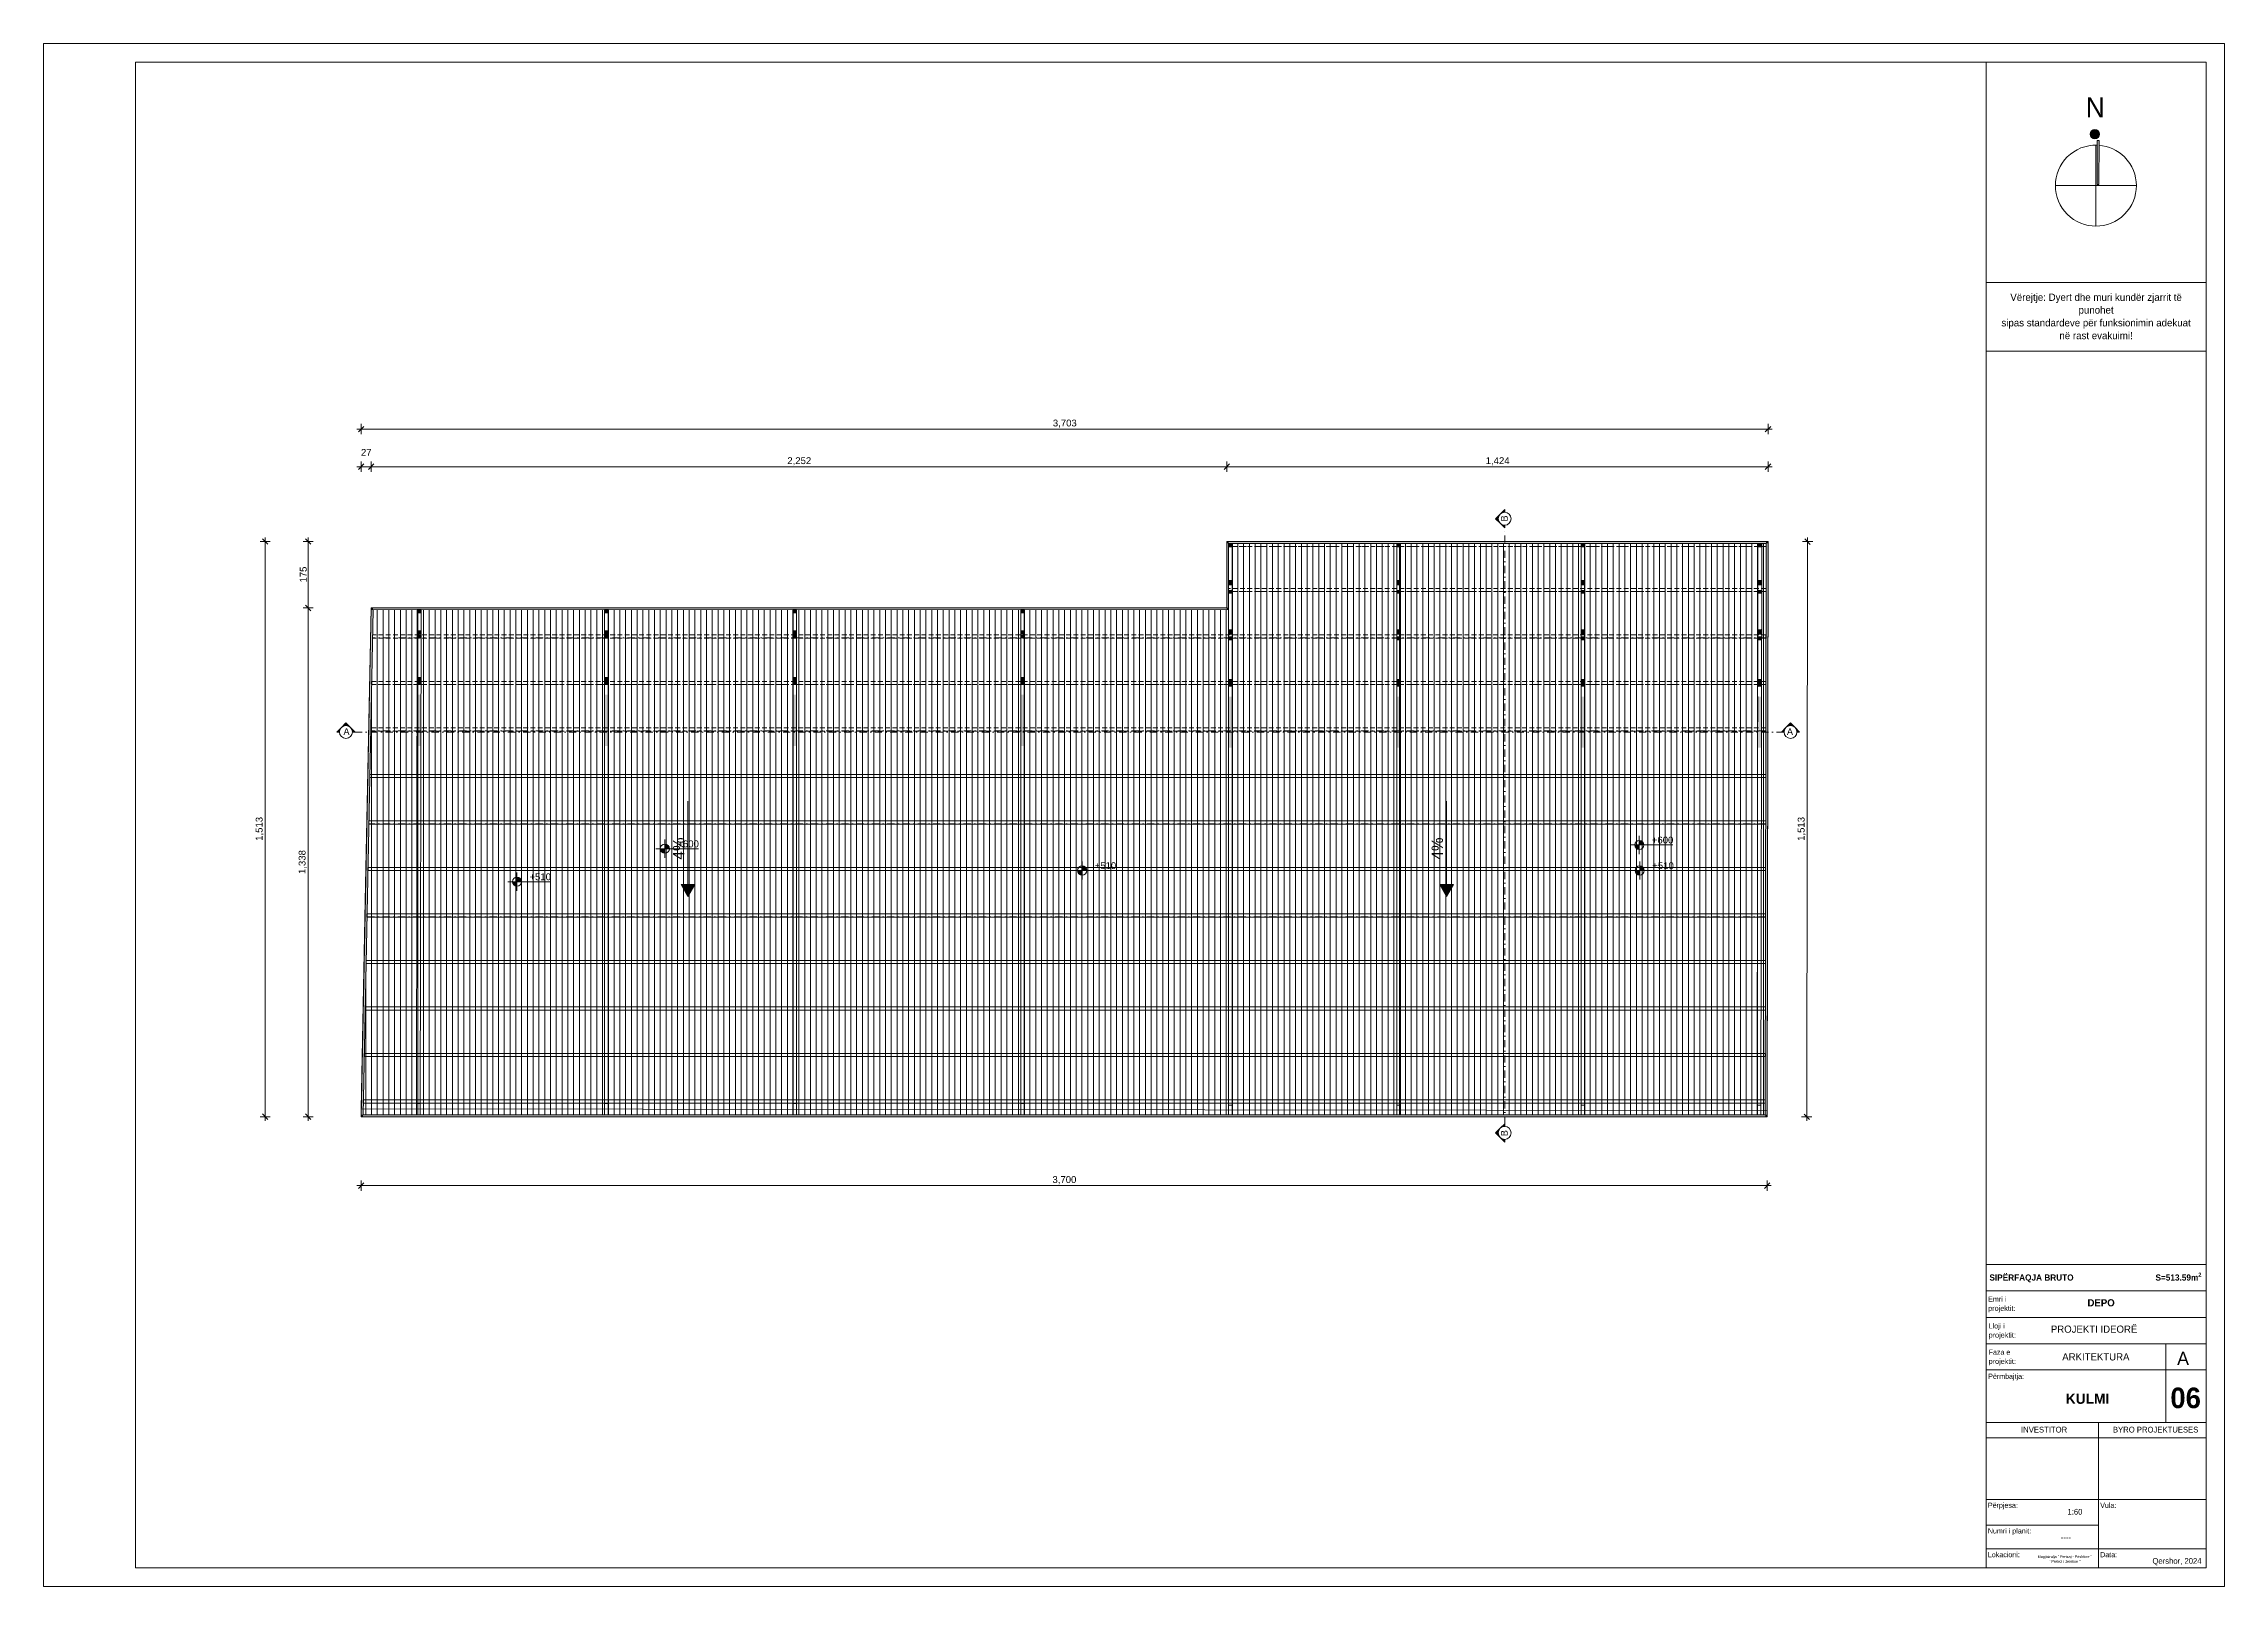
# Model space of a CAD drawing. Header units: millimetres. Extents: x 103307 to 160698, y 10268 to 50848.
import ezdxf

# ---------------------------------------------------------------- set-up
doc = ezdxf.new("R2010")
doc.units = ezdxf.units.MM
doc.header["$MEASUREMENT"] = 0
doc.linetypes.add('Dot & Dashed', pattern=[402.166657447815, 190.499999999958, -105.83333333331, 0, -105.833324114547])
doc.linetypes.add('Hidden Line', pattern=[190.499999999958, 126.999999999972, -63.499999999986])
for name, color, linetype, lineweight in [('02. Tabela Projekti zbatues_Pen_No__1', 7, 'Continuous', 5), ('0_Pen_No__7', 7, 'Continuous', 5), ('A - kanalet e ventilimit_Pen_No__22', 8, 'Continuous', 5), ('A - Pllaka meskatit_Pen_No__7', 7, 'Continuous', 5), ('Structural - Bearing_Pen_No__1', 7, 'Continuous', 5)]:
    doc.layers.add(name, color=color, linetype=linetype, lineweight=lineweight)
for name, color, linetype, lineweight, true_color in [('02. Tabela Projekti zbatues_Pen_No__156', 7, 'Continuous', 5, 0x54689e), ('02. Tabela Projekti zbatues_Pen_No__168', 7, 'Continuous', 5, 0xfe847a), ('02. Tabela Projekti zbatues_Pen_No__61', 7, 'Continuous', 5, 0x6a6a6a), ('0_Pen_No__241', 7, 'Continuous', 5, 0xe8e8e8), ('0_Pen_No__68', 7, 'Continuous', 5, 0xfd4435), ('A - Dimenzionimi_Pen_No__61', 7, 'Continuous', 5, 0x6a6a6a), ('A - Dimenzionimi_Pen_No__81', 7, 'Continuous', 5, 0x6a6a6a), ('A - kanalet e ventilimit_Pen_No__82', 7, 'Continuous', 5, 0xaaaaaa), ('A - Muret_Pen_No__108', 7, 'Continuous', 5, 0xfd8379), ('A - Muret_Pen_No__68', 7, 'Continuous', 5, 0xfd4435), ('Dimensioning - General_Pen_No__176', 7, 'Continuous', 5, 0x93a0c6), ('Drawing & Figure_Pen_No__3', 7, 'Continuous', 5, 0xff6600), ('Marker - Section_Pen_No__48', 7, 'Continuous', 5, 0xa80f02), ('Marker - Section_Pen_No__8', 7, 'Continuous', 20, 0xa80f02), ('Structural - Bearing_Pen_No__162', 7, 'Continuous', 5, 0xaaaaaa)]:
    doc.layers.add(name, color=color, linetype=linetype, lineweight=lineweight, true_color=true_color)
for name, color, linetype in [('A - Dimenzionimi', 7, 'Continuous'), ('A - kanalet e ventilimit', 7, 'Continuous'), ('A - Muret', 7, 'Continuous'), ('A - Pllaka meskatit', 7, 'Continuous'), ('Dimensioning - General', 7, 'Continuous'), ('Marker - Section', 7, 'Continuous'), ('Structural - Bearing', 7, 'Continuous')]:
    doc.layers.add(name, color=color, linetype=linetype)
doc.styles.add('GENERATED_STYLE_1', font='')
doc.styles.add('GENERATED_STYLE_2', font='')
doc.styles.add('GENERATED_STYLE_3', font='')
doc.styles.get('GENERATED_STYLE_1').set_extended_font_data('Century Gothic', bold=True)
doc.styles.get('GENERATED_STYLE_2').set_extended_font_data('Century Gothic')
doc.styles.get('GENERATED_STYLE_3').set_extended_font_data('Arial')
doc.dimstyles.new('GENERATED_STYLE__1', dxfattribs={"dimtxt": 180, "dimasz": 136.8, "dimexe": 0.18, "dimexo": 100000, "dimgap": 0, "dimtad": 1, "dimtih": 1, "dimtoh": 1, "dimdec": 0, "dimlfac": 0.1, "dimzin": 0, "dimdsep": 46, "dimtxsty": 'GENERATED_STYLE_3', "dimblk": 'ARROWHEAD_6', "dimblk1": 'ARROWHEAD_6', "dimblk2": 'ARROWHEAD_6', "dimcen": 0.09, "dimclrd": 256, "dimclre": 256, "dimclrt": 256, "dimadec": 0, "dimazin": 0, "dimtfac": 1, "dimtdec": 4, "dimtmove": 0, "dimatfit": 3, "dimfxl": 0, "dimtolj": 1, "dimtzin": 0, "dimarcsym": 0})
doc.dimstyles.new('GENERATED_STYLE__2', dxfattribs={"dimtxt": 180, "dimasz": 136.8, "dimexe": 0.18, "dimexo": 100000, "dimgap": 0, "dimtad": 1, "dimdec": 0, "dimlfac": 0.1, "dimzin": 0, "dimdsep": 46, "dimtxsty": 'GENERATED_STYLE_3', "dimblk": 'ARROWHEAD_6', "dimblk1": 'ARROWHEAD_6', "dimblk2": 'ARROWHEAD_6', "dimcen": 0.09, "dimclrd": 256, "dimclre": 256, "dimclrt": 256, "dimadec": 0, "dimazin": 0, "dimtfac": 1, "dimtdec": 4, "dimtmove": 0, "dimatfit": 3, "dimfxl": 0, "dimtolj": 1, "dimtzin": 0, "dimarcsym": 0})

msp = doc.modelspace()

# ---------------------------------------------------------------- texts
at = {"layer": '02. Tabela Projekti zbatues_Pen_No__1', "color": 7, "linetype": 'Continuous', "lineweight": 5, "insert": (157047.7517456558, 48913.89793079933), "char_height": 520.8586157392663, "attachment_point": 7, "rotation": 359.9892003013628, "style": 'GENERATED_STYLE_2'}
msp.add_mtext('\\A1;{\\pql;\\fCentury Gothic|b0|i0|c0|p34;N}', dxfattribs=at)
at = {"layer": '02. Tabela Projekti zbatues_Pen_No__1', "color": 7, "linetype": 'Continuous', "lineweight": 5, "style": 'GENERATED_STYLE_2'}
for s, insert, char_height, attachment_point, line_spacing_factor in [('\\A1;{\\pql;\\fCentury Gothic|b0|i0|c0|p34;Emri i\\P\\pql;\\fCentury Gothic|b0|i0|c0|p34;\\H1.018037x;projektit\\fCentury Gothic|b0|i0|c0|p34;\\H0.982283x;:}', (154482.502938303, 17472.98535756496), 135.0373342590591, 7, 1.063485093414839), ('\\A1;{\\pql;\\fCentury Gothic|b0|i0|c0|p34;Lloji i\\P\\pql;\\fCentury Gothic|b0|i0|c0|p34;\\H1.018037x;projektit\\fCentury Gothic|b0|i0|c0|p34;\\H0.982283x;:}', (154495.1610758171, 16768.84354447474), 135.0373342590591, 7, 1.063485093414839), ('\\A1;{\\pql;\\fCentury Gothic|b0|i0|c0|p34;Faza e\\P\\pql;\\fCentury Gothic|b0|i0|c0|p34;\\H1.017766x;projektit\\fCentury Gothic|b0|i0|c0|p34;\\H0.982544x;:}', (154495.1610758171, 16078.19061483739), 135.0373342590591, 7, 1.063144617486298), ('\\A1;{\\pqc;\\fCentury Gothic|b0|i0|c0|p34;Magjistralja " Ferizaj - Prishtine "\\P\\pqc;\\fCentury Gothic|b0|i0|c0|p34;" \\fCentury Gothic|b0|i0|c0|p34;Prelez i Jerelive\\fCentury Gothic|b0|i0|c0|p34; "}', (156496.3577217606, 10885.85396645945), 72, 8, 1.058207177304636)]:
    msp.add_mtext(s, dxfattribs=dict(at, insert=insert, char_height=char_height, attachment_point=attachment_point, line_spacing_factor=line_spacing_factor))
at = {"layer": '02. Tabela Projekti zbatues_Pen_No__1', "color": 7, "linetype": 'Continuous', "lineweight": 5, "attachment_point": 7}
for s, insert, char_height, style in [('\\A1;{\\pql;\\fCentury Gothic|b0|i0|c0|p34;PROJEKTI \\fCentury Gothic|b0|i0|c0|p34;IDEORË}', (156131.5315947741, 16937.119660849), 189.0519208847187, 'GENERATED_STYLE_2'), ('\\A1;{\\pql;\\fCentury Gothic|b0|i0|c0|p34;ARKITEKTURA}', (156430.8352979295, 16208.45924788372), 189.0519208847187, 'GENERATED_STYLE_2'), ('\\A1;{\\pql;\\fCentury Gothic|b0|i0|c0|p34;A}', (159456.1301637939, 16093.19948666516), 347.237973528224, 'GENERATED_STYLE_2'), ('\\A1;{\\pql;\\fCentury Gothic|b0|i0|c0|p34;Përmbajtja\\fCentury Gothic|b0|i0|c0|p34;:}', (154482.502938303, 15686.06893773789), 135.0373342590592, 'GENERATED_STYLE_2'), ('\\A1;{\\pql;\\fCentury Gothic|b1|i0|c0|p34;0\\fCentury Gothic|b1|i0|c0|p34;6}', (159277.078767022, 14948.63390599646), 540.1487585729628, 'GENERATED_STYLE_1'), ('\\A1;{\\pql;\\fCentury Gothic|b1|i0|c0|p34;KULMI}', (156525.7128210254, 15066.37679962073), 270, 'GENERATED_STYLE_1'), ('\\A1;{\\pql;\\fCentury Gothic|b0|i0|c0|p34;INVESTITOR}', (155347.1353959178, 14313.35375119565), 151.2421151710484, 'GENERATED_STYLE_2'), ('\\A1;{\\pql;\\fCentury Gothic|b0|i0|c0|p34;BYRO PROJEKTUESES}', (157765.0438246148, 14313.35375119565), 151.2421151710484, 'GENERATED_STYLE_2'), ('\\A1;{\\pql;\\fCentury Gothic|b0|i0|c0|p34;Përpjesa\\fCentury Gothic|b0|i0|c0|p34;:}', (154475.1530520045, 12293.73386532685), 135.0373342590592, 'GENERATED_STYLE_2'), ('\\A1;{\\pql;\\fCentury Gothic|b0|i0|c0|p34;1\\fCentury Gothic|b0|i0|c0|p34;:60}', (156568.8498295347, 12152.69111951098), 151.2421151710484, 'GENERATED_STYLE_2'), ('\\A1;{\\pql;\\fCentury Gothic|b0|i0|c0|p34;Vula\\fCentury Gothic|b0|i0|c0|p34;:}', (157430.0115075085, 12330.81335116333), 135.0373342590591, 'GENERATED_STYLE_2'), ('\\A1;{\\pql;\\fCentury Gothic|b0|i0|c0|p34;Numri i planit\\fCentury Gothic|b0|i0|c0|p34;:}', (154475.1530520045, 11618.32353484816), 135.0373342590592, 'GENERATED_STYLE_2'), ('\\A1;{\\pql;\\fCentury Gothic|b0|i0|c0|p34;----}', (156391.8400678458, 11479.12040577971), 151.2421151710484, 'GENERATED_STYLE_2'), ('\\A1;{\\pql;\\fCentury Gothic|b0|i0|c0|p34;Lokacioni\\fCentury Gothic|b0|i0|c0|p34;:}', (154475.1530520045, 11033.24030807894), 135.0373342590591, 'GENERATED_STYLE_2'), ('\\A1;{\\pql;\\fCentury Gothic|b0|i0|c0|p34;Data\\fCentury Gothic|b0|i0|c0|p34;:}', (157430.0115075085, 11033.24041681473), 135.0373342590591, 'GENERATED_STYLE_2'), ('\\A1;{\\pql;\\fCentury Gothic|b0|i0|c0|p34;Qershor, 2024}', (158804.5034728141, 10820.31950419632), 151.2421151710484, 'GENERATED_STYLE_2')]:
    msp.add_mtext(s, dxfattribs=dict(at, insert=insert, char_height=char_height, style=style))
at = {"layer": '02. Tabela Projekti zbatues_Pen_No__156', "color": 165, "linetype": 'Continuous', "lineweight": 5, "true_color": 0x54689e, "attachment_point": 7, "style": 'GENERATED_STYLE_1'}
for s, insert, char_height in [('\\A1;{\\pql;\\fCentury Gothic|b1|i0|c0|p34;SIPËRFAQJA BRUTO^I^I^I        S=51\\fCentury Gothic|b1|i0|c0|p34;3\\fCentury Gothic|b1|i0|c0|p34;.5\\fCentury Gothic|b1|i0|c0|p34;9\\fCentury Gothic|b1|i0|c0|p34;m\\fCentury Gothic|b1|i0|c0|p34;\\A1{\\H.66x;\\S2^  ;}}', (154514.7607726132, 18263.84406406973), 162.0449168035256), ('\\A1;{\\pql;\\fCentury Gothic|b1|i0|c0|p34;DEPO}', (157095.6311853414, 17630.57138274784), 189.0519208847187)]:
    msp.add_mtext(s, dxfattribs=dict(at, insert=insert, char_height=char_height))
at = {"layer": '02. Tabela Projekti zbatues_Pen_No__168', "color": 11, "linetype": 'Continuous', "lineweight": 5, "true_color": 0xfe847a, "insert": (157321.6832336152, 43071.28527122523), "char_height": 190.9808854405232, "attachment_point": 8, "line_spacing_factor": 1.055752988415563, "style": 'GENERATED_STYLE_2'}
msp.add_mtext('\\A1;{\\pqc;\\fCentury Gothic|b0|i0|c0|p34;Vërejtje: Dyert dhe muri kundër zjarrit të\\P\\pqc;\\fCentury Gothic|b0|i0|c0|p34;punohet\\P\\pqc;\\fCentury Gothic|b0|i0|c0|p34;sipas standardeve për funksionimin adekuat \\P\\pqc;\\fCentury Gothic|b0|i0|c0|p34;në rast evakuimi!}', dxfattribs=at)
at = {"layer": '0_Pen_No__68', "color": 20, "linetype": 'Continuous', "lineweight": 5, "true_color": 0xfd4435, "char_height": 300, "attachment_point": 8, "rotation": 90.00000000000009, "style": 'GENERATED_STYLE_2'}
for insert in [(120169.542791912, 29676.72671017746), (140136.6689919054, 29676.72671017746)]:
    msp.add_mtext('\\A1;{\\pqc;\\fCentury Gothic|b0|i0|c0|p34;4%}', dxfattribs=dict(at, insert=insert))

# ---------------------------------------------------------------- blocks, each defined once
blk = doc.blocks.new('Slab_1', base_point=(111662.1150715509, 22622.3308062784))
at = {"layer": 'A - Pllaka meskatit_Pen_No__7', "color": 7, "linetype": 'Continuous', "lineweight": 5, "flags": 128}
blk.add_lwpolyline([(111662.1150715509, 22622.3308062784), (148666.6471793087, 22622.33080627837), (148666.8824153272, 22788.77028288011), (111666.3033220021, 22832.39088226693)], close=True, dxfattribs=at)
blk = doc.blocks.new('Beam_1', base_point=(148501.996119065, 22922.36161985482))
at = {"layer": 'Structural - Bearing_Pen_No__162', "linetype": 'Continuous', "lineweight": 5, "true_color": 0xaaaaaa}
for points in [[(148423.033927297, 37601.04438477515), (148523.0338239365, 37600.90106146196), (148523.1771472497, 37700.90090587273), (148423.1770446794, 37700.90090587273)], [(148521.7997817679, 36739.87816075269), (148421.799884475, 36740.02148348586), (148421.6042313963, 36603.50938008889), (148521.6041286893, 36603.36605735571)], [(148521.4240235664, 36477.70215607984), (148421.4241262735, 36477.84547881301), (148421.2808036144, 36377.84563324047), (148521.2807009073, 36377.70231050729)], [(148519.6708998837, 35254.50340512517), (148419.6710025908, 35254.64672785834), (148419.5276799317, 35154.64688228579), (148519.5275772248, 35154.50355955262)], [(148519.9419310765, 35443.60872601372), (148419.9420337835, 35443.75204874689), (148419.7388392247, 35301.97806375991), (148519.7387365176, 35301.83474102674)], [(148518.0656881133, 34134.50653776033), (148418.0657908204, 34134.6498604935), (148417.7745562493, 33931.44813133113), (148517.7744535422, 33931.30480859796)], [(148517.4058304614, 33674.1071582036), (148417.4059331684, 33674.25048093677), (148415.4750595978, 32327.03113560718), (148515.4749568907, 32326.887812874)]]:
    blk.add_hatch(color=253, dxfattribs=at).paths.add_polyline_path(points)
at = {"layer": 'Structural - Bearing_Pen_No__1', "color": 7, "linetype": 'Continuous', "lineweight": 5}
for p, q in [((148423.1772499558, 37701.04422976793), (148401.6379149391, 22672.5051993557)), ((148423.1770446794, 37700.90090587273), (148423.033927297, 37601.04438477515)), ((148523.1771472497, 37700.90090587273), (148423.1770446794, 37700.90090587273)), ((148523.1771472488, 37700.90090703476), (148423.1772499558, 37701.04422976793)), ((148523.1771472488, 37700.90090703476), (148501.637812232, 22672.36187662253)), ((148523.1771472497, 37700.90090587273), (148523.0338239365, 37600.90106146196)), ((148421.799884475, 36740.02148348586), (148421.6042313963, 36603.50938008889)), ((148521.7997817679, 36739.87816075269), (148521.6041286893, 36603.36605735571)), ((148421.4241262735, 36477.84547881301), (148421.2808036144, 36377.84563324047)), ((148521.4240235664, 36477.70215607984), (148521.2807009073, 36377.70231050729)), ((148419.6710025908, 35254.64672785834), (148419.5276799317, 35154.64688228579)), ((148419.9420337835, 35443.75204874689), (148419.7388392247, 35301.97806375991)), ((148519.6708998837, 35254.50340512517), (148519.5275772248, 35154.50355955262)), ((148519.9419310765, 35443.60872601372), (148519.7387365176, 35301.83474102674)), ((148418.0657908204, 34134.6498604935), (148417.7745562493, 33931.44813133113)), ((148518.0656881133, 34134.50653776033), (148517.7744535422, 33931.30480859796)), ((148417.4059331684, 33674.25048093677), (148415.4750595978, 32327.03113560718)), ((148517.4058304614, 33674.1071582036), (148515.4749568907, 32326.887812874)), ((148501.637812232, 22672.36187662253), (148401.6379149391, 22672.5051993557))]:
    blk.add_line(p, q, dxfattribs=at)
at = {"layer": 'Structural - Bearing_Pen_No__1', "color": 7, "linetype": 'Dot & Dashed', "lineweight": 5}
blk.add_line((148501.996119065, 22922.36161985482), (148401.996221772, 22922.50494258799), dxfattribs=at)
blk = doc.blocks.new('Beam_2', base_point=(143870.5310283041, 22922.34644015767))
at = {"layer": 'Structural - Bearing_Pen_No__162', "linetype": 'Continuous', "lineweight": 5, "true_color": 0xaaaaaa}
for points in [[(143870.5310283041, 37700.9009059594), (143770.5310283041, 37700.9009059594), (143770.5310283041, 37600.90095767983), (143870.5310283041, 37600.90095767983)], [(143870.5310283041, 36739.87717263815), (143770.5310283041, 36739.87717263815), (143770.5310283041, 36603.36492903343), (143870.5310283041, 36603.36492903343)], [(143870.5310283041, 36477.70089869169), (143770.5310283041, 36477.70089869169), (143770.5310283041, 36377.70095041212), (143870.5310283041, 36377.70095041212)], [(143870.5310283041, 35443.6064065373), (143770.5310283041, 35443.6064065373), (143770.5310283041, 35301.83227593824), (143870.5310283041, 35301.83227593824)], [(143870.5310283041, 35254.500891424), (143770.5310283041, 35254.500891424), (143770.5310283041, 35154.50094314442), (143870.5310283041, 35154.50094314442)], [(143870.5310283041, 34134.50287374187), (143770.5310283041, 34134.50287374187), (143770.5310283041, 33931.30093587672), (143870.5310283041, 33931.30093587672)], [(143870.5310283041, 33674.10302132188), (143770.5310283041, 33674.10302132188), (143770.5310283041, 32326.8822923012), (143870.5310283041, 32326.8822923012)]]:
    blk.add_hatch(color=253, dxfattribs=at).paths.add_polyline_path(points)
at = {"layer": 'Structural - Bearing_Pen_No__1', "color": 7, "linetype": 'Continuous', "lineweight": 5}
for p, q in [((143870.5310283041, 37700.90090595965), (143770.5310283041, 37700.90090595965)), ((143770.5310283041, 37700.90090595965), (143770.5310283041, 22672.34644015768)), ((143770.5310283041, 37700.9009059594), (143770.5310283041, 37600.90095767983)), ((143870.5310283041, 37700.90090595965), (143870.5310283041, 22672.34644015768)), ((143870.5310283041, 37700.9009059594), (143870.5310283041, 37600.90095767983)), ((143770.5310283041, 36739.87717263815), (143770.5310283041, 36603.36492903343)), ((143870.5310283041, 36739.87717263815), (143870.5310283041, 36603.36492903343)), ((143770.5310283041, 36477.70089869169), (143770.5310283041, 36377.70095041212)), ((143870.5310283041, 36477.70089869169), (143870.5310283041, 36377.70095041212)), ((143770.5310283041, 35443.6064065373), (143770.5310283041, 35301.83227593824)), ((143770.5310283041, 35254.500891424), (143770.5310283041, 35154.50094314442)), ((143870.5310283041, 35443.6064065373), (143870.5310283041, 35301.83227593824)), ((143870.5310283041, 35254.500891424), (143870.5310283041, 35154.50094314442)), ((143770.5310283041, 34134.50287374187), (143770.5310283041, 33931.30093587672)), ((143870.5310283041, 34134.50287374187), (143870.5310283041, 33931.30093587672)), ((143770.5310283041, 33674.10302132188), (143770.5310283041, 32326.8822923012)), ((143870.5310283041, 33674.10302132188), (143870.5310283041, 32326.8822923012)), ((143870.5310283041, 22672.34644015768), (143770.5310283041, 22672.34644015768))]:
    blk.add_line(p, q, dxfattribs=at)
at = {"layer": 'Structural - Bearing_Pen_No__1', "color": 7, "linetype": 'Dot & Dashed', "lineweight": 5}
blk.add_line((143870.5310283041, 22922.34644015767), (143770.5310283041, 22922.34644015767), dxfattribs=at)
blk = doc.blocks.new('Beam_3', base_point=(139020.5305582234, 22922.34644015767))
at = {"layer": 'Structural - Bearing_Pen_No__162', "linetype": 'Continuous', "lineweight": 5, "true_color": 0xaaaaaa}
for points in [[(139020.5305582234, 37700.9009059594), (138920.5305582235, 37700.9009059594), (138920.5305582235, 37600.90095767983), (139020.5305582234, 37600.90095767983)], [(139020.5305582234, 36739.87717263815), (138920.5305582235, 36739.87717263815), (138920.5305582235, 36603.36492903343), (139020.5305582234, 36603.36492903343)], [(139020.5305582234, 36477.70089869169), (138920.5305582235, 36477.70089869169), (138920.5305582235, 36377.70095041212), (139020.5305582234, 36377.70095041212)], [(139020.5305582234, 35443.6064065373), (138920.5305582235, 35443.6064065373), (138920.5305582235, 35301.83227593824), (139020.5305582234, 35301.83227593824)], [(139020.5305582234, 35254.500891424), (138920.5305582235, 35254.500891424), (138920.5305582235, 35154.50094314442), (139020.5305582234, 35154.50094314442)], [(139020.5305582234, 34134.50287374187), (138920.5305582235, 34134.50287374187), (138920.5305582235, 33931.30093587672), (139020.5305582234, 33931.30093587672)], [(139020.5305582234, 33674.10302132188), (138920.5305582235, 33674.10302132188), (138920.5305582235, 32326.8822923012), (139020.5305582234, 32326.8822923012)]]:
    blk.add_hatch(color=253, dxfattribs=at).paths.add_polyline_path(points)
at = {"layer": 'Structural - Bearing_Pen_No__1', "color": 7, "linetype": 'Continuous', "lineweight": 5}
for p, q in [((139020.5305582234, 37700.90090595965), (138920.5305582235, 37700.90090595965)), ((138920.5305582235, 37700.90090595965), (138920.5305582235, 22672.34644015768)), ((138920.5305582235, 37700.9009059594), (138920.5305582235, 37600.90095767983)), ((139020.5305582234, 37700.90090595965), (139020.5305582234, 22672.34644015768)), ((139020.5305582234, 37700.9009059594), (139020.5305582234, 37600.90095767983)), ((138920.5305582235, 36739.87717263815), (138920.5305582235, 36603.36492903343)), ((139020.5305582234, 36739.87717263815), (139020.5305582234, 36603.36492903343)), ((138920.5305582235, 36477.70089869169), (138920.5305582235, 36377.70095041212)), ((139020.5305582234, 36477.70089869169), (139020.5305582234, 36377.70095041212)), ((138920.5305582235, 35443.6064065373), (138920.5305582235, 35301.83227593824)), ((138920.5305582235, 35254.500891424), (138920.5305582235, 35154.50094314442)), ((139020.5305582234, 35443.6064065373), (139020.5305582234, 35301.83227593824)), ((139020.5305582234, 35254.500891424), (139020.5305582234, 35154.50094314442)), ((138920.5305582235, 34134.50287374187), (138920.5305582235, 33931.30093587672)), ((139020.5305582234, 34134.50287374187), (139020.5305582234, 33931.30093587672)), ((138920.5305582235, 33674.10302132188), (138920.5305582235, 32326.8822923012)), ((139020.5305582234, 33674.10302132188), (139020.5305582234, 32326.8822923012)), ((139020.5305582234, 22672.34644015768), (138920.5305582235, 22672.34644015768))]:
    blk.add_line(p, q, dxfattribs=at)
at = {"layer": 'Structural - Bearing_Pen_No__1', "color": 7, "linetype": 'Dot & Dashed', "lineweight": 5}
blk.add_line((139020.5305582234, 22922.34644015767), (138920.5305582235, 22922.34644015767), dxfattribs=at)
blk = doc.blocks.new('Beam_4', base_point=(134593.38405538, 22922.34644015767))
at = {"layer": 'Structural - Bearing_Pen_No__162', "linetype": 'Continuous', "lineweight": 5, "true_color": 0xaaaaaa}
for points in [[(134493.9284221397, 37700.90090701573), (134493.8971535133, 37600.90095767983), (134593.38405538, 37600.90095767983), (134593.38405538, 37700.90090701573)], [(134493.6279225602, 36739.87717263815), (134493.5852370566, 36603.36492903343), (134593.3840562081, 36603.36492903343), (134593.3840562081, 36739.87717263815)], [(134493.5459432398, 36477.70089825791), (134493.5146746134, 36377.70095041212), (134593.38405538, 36377.70095041212), (134593.38405538, 36477.70089825791)], [(134593.38405538, 35443.6064065373), (134493.3840553801, 35443.6064065373), (134493.3840553801, 35301.83227593824), (134593.38405538, 35301.83227593824)], [(134593.38405538, 35254.500891424), (134493.3840553801, 35254.500891424), (134493.3840553801, 35154.50094314442), (134593.38405538, 35154.50094314442)], [(134593.38405538, 34134.50287374187), (134493.3840553801, 34134.50287374187), (134493.3840553801, 33931.30093587672), (134593.38405538, 33931.30093587672)], [(134593.38405538, 33674.10302132188), (134493.3840553801, 33674.10302132188), (134493.3840553801, 32326.8822923012), (134593.38405538, 32326.8822923012)]]:
    blk.add_hatch(color=253, dxfattribs=at).paths.add_polyline_path(points)
at = {"layer": 'Structural - Bearing_Pen_No__1', "color": 7, "linetype": 'Continuous', "lineweight": 5}
for p, q in [((134593.38405538, 37700.90090595965), (134493.3840553801, 37700.90090595965)), ((134493.3840553801, 37700.90090595965), (134493.3840553801, 22672.34644015768)), ((134493.9284221397, 37700.90090701573), (134493.8971535133, 37600.90095767983)), ((134593.38405538, 37700.90090595965), (134593.38405538, 22672.34644015768)), ((134593.38405538, 37700.90090701573), (134593.38405538, 37600.90095767983)), ((134493.6279225602, 36739.87717263815), (134493.5852370566, 36603.36492903343)), ((134593.3840562081, 36739.87717263815), (134593.3840562081, 36603.36492903343)), ((134493.5459432398, 36477.70089825791), (134493.5146746134, 36377.70095041212)), ((134593.38405538, 36477.70089825791), (134593.38405538, 36377.70095041212)), ((134493.3840553801, 35443.6064065373), (134493.3840553801, 35301.83227593824)), ((134493.3840553801, 35254.500891424), (134493.3840553801, 35154.50094314442)), ((134593.38405538, 35443.6064065373), (134593.38405538, 35301.83227593824)), ((134593.38405538, 35254.500891424), (134593.38405538, 35154.50094314442)), ((134493.3840553801, 34134.50287374187), (134493.3840553801, 33931.30093587672)), ((134593.38405538, 34134.50287374187), (134593.38405538, 33931.30093587672)), ((134493.3840553801, 33674.10302132188), (134493.3840553801, 32326.8822923012)), ((134593.38405538, 33674.10302132188), (134593.38405538, 32326.8822923012)), ((134593.38405538, 22672.34644015768), (134493.3840553801, 22672.34644015768))]:
    blk.add_line(p, q, dxfattribs=at)
at = {"layer": 'Structural - Bearing_Pen_No__1', "color": 7, "linetype": 'Dot & Dashed', "lineweight": 5}
blk.add_line((134593.38405538, 22922.34644015767), (134493.3840553801, 22922.34644015767), dxfattribs=at)
blk = doc.blocks.new('Beam_5', base_point=(129120.5296180622, 22972.33080627839))
at = {"layer": 'Structural - Bearing_Pen_No__162', "linetype": 'Continuous', "lineweight": 5, "true_color": 0xaaaaaa}
for points in [[(129020.5296180622, 35859.95878079296), (129120.5296180622, 35859.95878079296), (129120.5296180622, 35958.71951261941), (129020.5296180622, 35958.69623102295)], [(129120.5296180622, 35418.78473605295), (129020.5296180622, 35418.78473605295), (129020.5296180622, 35307.11460881267), (129120.5296180622, 35307.11460881267)], [(129120.5296180622, 35304.48521355696), (129020.5296180622, 35304.48521355696), (129020.5296180622, 35204.48526391981), (129120.5296180622, 35204.48526391981)], [(129120.5296180622, 34184.48716490314), (129020.5296180622, 34184.48716490314), (129020.5296180622, 33981.28526694632), (129120.5296180622, 33981.28526694632)], [(129120.5296180622, 33724.08728541037), (129020.5296180622, 33724.08728541037), (129020.5296180622, 32376.86502566427), (129120.5296180622, 32376.86502566427)]]:
    blk.add_hatch(color=253, dxfattribs=at).paths.add_polyline_path(points)
at = {"layer": 'Structural - Bearing_Pen_No__1', "color": 7, "linetype": 'Continuous', "lineweight": 5}
for p, q in [((129120.5296180622, 35959.95873043036), (129020.5296180622, 35959.95873043036)), ((129020.5296180622, 35959.95873043036), (129020.5296180622, 22672.33080627839)), ((129120.5296180622, 35958.71951261941), (129020.5296180622, 35958.69623102295)), ((129020.5296180622, 35958.69623102295), (129020.5296180622, 35859.95878079296)), ((129120.5296180622, 35959.95873043036), (129120.5296180622, 22672.33080627839)), ((129120.5296180622, 35958.71951261941), (129120.5296180622, 35859.95878079296)), ((129020.5296180622, 35418.78473605295), (129020.5296180622, 35307.11460881267)), ((129020.5296180622, 35304.48521355696), (129020.5296180622, 35204.48526391981)), ((129120.5296180622, 35418.78473605295), (129120.5296180622, 35307.11460881267)), ((129120.5296180622, 35304.48521355696), (129120.5296180622, 35204.48526391981)), ((129020.5296180622, 34184.48716490314), (129020.5296180622, 33981.28526694632)), ((129120.5296180622, 34184.48716490314), (129120.5296180622, 33981.28526694632)), ((129020.5296180622, 33724.08728541037), (129020.5296180622, 32376.86502566427)), ((129120.5296180622, 33724.08728541037), (129120.5296180622, 32376.86502566427)), ((129120.5296180622, 22672.33080627839), (129020.5296180622, 22672.33080627839))]:
    blk.add_line(p, q, dxfattribs=at)
at = {"layer": 'Structural - Bearing_Pen_No__1', "color": 7, "linetype": 'Dot & Dashed', "lineweight": 5}
blk.add_line((129120.5296180622, 22972.33080627839), (129020.5296180622, 22972.33080627839), dxfattribs=at)
blk = doc.blocks.new('Beam_6', base_point=(123120.5291479815, 22972.33080627839))
at = {"layer": 'Structural - Bearing_Pen_No__162', "linetype": 'Continuous', "lineweight": 5, "true_color": 0xaaaaaa}
for points in [[(123020.5291479817, 35859.95878079296), (123120.5291479815, 35859.95878079296), (123120.5291479815, 35957.3226540852), (123020.5291479817, 35957.29937397887)], [(123120.5291479815, 35418.78473605295), (123020.5291479817, 35418.78473605295), (123020.5291479817, 35307.11460881267), (123120.5291479815, 35307.11460881267)], [(123120.5291479815, 35304.48521355696), (123020.5291479817, 35304.48521355696), (123020.5291479817, 35204.48526391981), (123120.5291479815, 35204.48526391981)], [(123120.5291479815, 34184.48716490314), (123020.5291479817, 34184.48716490314), (123020.5291479817, 33981.28526694632), (123120.5291479815, 33981.28526694632)], [(123120.5291479815, 33724.08728541037), (123020.5291479817, 33724.08728541037), (123020.5291479817, 32376.86502566427), (123120.5291479815, 32376.86502566427)]]:
    blk.add_hatch(color=253, dxfattribs=at).paths.add_polyline_path(points)
at = {"layer": 'Structural - Bearing_Pen_No__1', "color": 7, "linetype": 'Continuous', "lineweight": 5}
for p, q in [((123120.5291479815, 35959.95873043036), (123020.5291479817, 35959.95873043036)), ((123020.5291479817, 35959.95873043036), (123020.5291479817, 22672.33080627839)), ((123120.5291479815, 35957.3226540852), (123020.5291479817, 35957.29937397887)), ((123020.5291479817, 35957.29937397887), (123020.5291479817, 35859.95878079296)), ((123120.5291479815, 35959.95873043036), (123120.5291479815, 22672.33080627839)), ((123120.5291479815, 35957.3226540852), (123120.5291479815, 35859.95878079296)), ((123020.5291479817, 35418.78473605295), (123020.5291479817, 35307.11460881267)), ((123020.5291479817, 35304.48521355696), (123020.5291479817, 35204.48526391981)), ((123120.5291479815, 35418.78473605295), (123120.5291479815, 35307.11460881267)), ((123120.5291479815, 35304.48521355696), (123120.5291479815, 35204.48526391981)), ((123020.5291479817, 34184.48716490314), (123020.5291479817, 33981.28526694632)), ((123120.5291479815, 34184.48716490314), (123120.5291479815, 33981.28526694632)), ((123020.5291479817, 33724.08728541037), (123020.5291479817, 32376.86502566427)), ((123120.5291479815, 33724.08728541037), (123120.5291479815, 32376.86502566427)), ((123120.5291479815, 22672.33080627839), (123020.5291479817, 22672.33080627839))]:
    blk.add_line(p, q, dxfattribs=at)
at = {"layer": 'Structural - Bearing_Pen_No__1', "color": 7, "linetype": 'Dot & Dashed', "lineweight": 5}
blk.add_line((123120.5291479815, 22972.33080627839), (123020.5291479817, 22972.33080627839), dxfattribs=at)
blk = doc.blocks.new('Beam_7', base_point=(118170.528677901, 22972.33080627839))
at = {"layer": 'Structural - Bearing_Pen_No__162', "linetype": 'Continuous', "lineweight": 5, "true_color": 0xaaaaaa}
for points in [[(118070.5286779009, 35859.95878079296), (118170.528677901, 35859.95878079296), (118170.528677901, 35956.1702463535), (118070.5286779009, 35956.14696475705)], [(118170.528677901, 35418.78473605295), (118070.5286779009, 35418.78473605295), (118070.5286779009, 35307.11460881267), (118170.528677901, 35307.11460881267)], [(118170.528677901, 35304.48521355696), (118070.5286779009, 35304.48521355696), (118070.5286779009, 35204.48526391981), (118170.528677901, 35204.48526391981)], [(118170.528677901, 34184.48716490314), (118070.5286779009, 34184.48716490314), (118070.5286779009, 33981.28526694632), (118170.528677901, 33981.28526694632)], [(118170.528677901, 33724.08728541037), (118070.5286779009, 33724.08728541037), (118070.5286779009, 32376.86502566427), (118170.528677901, 32376.86502566427)]]:
    blk.add_hatch(color=253, dxfattribs=at).paths.add_polyline_path(points)
at = {"layer": 'Structural - Bearing_Pen_No__1', "color": 7, "linetype": 'Continuous', "lineweight": 5}
for p, q in [((118170.528677901, 35959.95873043036), (118070.5286779009, 35959.95873043036)), ((118070.5286779009, 35959.95873043036), (118070.5286779009, 22672.33080627839)), ((118170.528677901, 35956.1702463535), (118070.5286779009, 35956.14696475705)), ((118070.5286779009, 35956.14696475705), (118070.5286779009, 35859.95878079296)), ((118170.528677901, 35959.95873043036), (118170.528677901, 22672.33080627839)), ((118170.528677901, 35956.1702463535), (118170.528677901, 35859.95878079296)), ((118070.5286779009, 35418.78473605295), (118070.5286779009, 35307.11460881267)), ((118070.5286779009, 35304.48521355696), (118070.5286779009, 35204.48526391981)), ((118170.528677901, 35418.78473605295), (118170.528677901, 35307.11460881267)), ((118170.528677901, 35304.48521355696), (118170.528677901, 35204.48526391981)), ((118070.5286779009, 34184.48716490314), (118070.5286779009, 33981.28526694632)), ((118170.528677901, 34184.48716490314), (118170.528677901, 33981.28526694632)), ((118070.5286779009, 33724.08728541037), (118070.5286779009, 32376.86502566427)), ((118170.528677901, 33724.08728541037), (118170.528677901, 32376.86502566427)), ((118170.528677901, 22672.33080627839), (118070.5286779009, 22672.33080627839))]:
    blk.add_line(p, q, dxfattribs=at)
at = {"layer": 'Structural - Bearing_Pen_No__1', "color": 7, "linetype": 'Dot & Dashed', "lineweight": 5}
blk.add_line((118170.528677901, 22972.33080627839), (118070.5286779009, 22972.33080627839), dxfattribs=at)
blk = doc.blocks.new('Beam_8', base_point=(113220.5281550116, 22972.25813660087))
at = {"layer": 'Structural - Bearing_Pen_No__162', "linetype": 'Continuous', "lineweight": 5, "true_color": 0xaaaaaa}
for points in [[(113139.2590560064, 35860.01783878283), (113239.2589503879, 35859.87249949964), (113239.3972401323, 35955.02223215297), (113139.3971010168, 35954.99895106629)], [(113238.4516286895, 35304.39951894202), (113138.4517343068, 35304.54485829706), (113138.3063950248, 35204.54501427757), (113238.3062894075, 35204.39967492253)], [(113238.6177508781, 35418.6989207175), (113138.6178564953, 35418.84426007253), (113138.4555558527, 35307.17425077566), (113238.4554502355, 35307.02891142063)], [(113236.8238307488, 34184.40265320434), (113136.8239363662, 34184.54799255938), (113136.5286040382, 33981.34630921973), (113236.5284984207, 33981.20096986469)], [(113236.1546885334, 33724.00325997532), (113136.1547941508, 33724.14859933036), (113134.1967500075, 32376.92776248938), (113234.19664439, 32376.78242313435)]]:
    blk.add_hatch(color=253, dxfattribs=at).paths.add_polyline_path(points)
at = {"layer": 'Structural - Bearing_Pen_No__1', "color": 7, "linetype": 'Continuous', "lineweight": 5}
for p, q in [((113139.4043952884, 35960.01768287444), (113120.092242564, 22672.403792809)), ((113139.3971010168, 35954.99895106629), (113139.2590560064, 35860.01783878283)), ((113239.3972401323, 35955.02223215297), (113139.3971010168, 35954.99895106629)), ((113239.404289671, 35959.8723435194), (113139.4043952884, 35960.01768287444)), ((113239.404289671, 35959.8723435194), (113220.0921369465, 22672.25845345396)), ((113239.3972401323, 35955.02223215297), (113239.2589503879, 35859.87249949964)), ((113138.4517343068, 35304.54485829706), (113138.3063950248, 35204.54501427757)), ((113138.6178564953, 35418.84426007253), (113138.4555558527, 35307.17425077566)), ((113238.4516286895, 35304.39951894202), (113238.3062894075, 35204.39967492253)), ((113238.6177508781, 35418.6989207175), (113238.4554502355, 35307.02891142063)), ((113136.8239363662, 34184.54799255938), (113136.5286040382, 33981.34630921973)), ((113236.8238307488, 34184.40265320434), (113236.5284984207, 33981.20096986469)), ((113136.1547941508, 33724.14859933036), (113134.1967500075, 32376.92776248938)), ((113236.1546885334, 33724.00325997532), (113234.19664439, 32376.78242313435)), ((113220.0921369465, 22672.25845345396), (113120.092242564, 22672.403792809))]:
    blk.add_line(p, q, dxfattribs=at)
at = {"layer": 'Structural - Bearing_Pen_No__1', "color": 7, "linetype": 'Dot & Dashed', "lineweight": 5}
blk.add_line((113220.5281550116, 22972.25813660087), (113120.528260629, 22972.40347595591), dxfattribs=at)
blk = doc.blocks.new('Beam_9', base_point=(148617.1562708446, 22982.44115097804))
at = {"layer": 'Structural - Bearing_Pen_No__1', "color": 7, "linetype": 'Continuous', "lineweight": 5}
for p, q in [((148617.1562708446, 23062.22046157876), (111719.3050136127, 23062.22046157876)), ((111719.3050136127, 23062.22046157876), (111719.3050136127, 22979.47207704515)), ((148617.1562708446, 22979.47207704515), (111719.3050136127, 22979.47207704515)), ((148617.1562708446, 23062.22046157876), (148617.1562708446, 22979.47207704515))]:
    blk.add_line(p, q, dxfattribs=at)
at = {"layer": 'Structural - Bearing_Pen_No__1', "color": 7, "linetype": 'Dot & Dashed', "lineweight": 5}
blk.add_line((148617.1562708446, 22982.44115097804), (111719.3050136127, 22982.44115097804), dxfattribs=at)
blk = doc.blocks.new('Beam_10', base_point=(148618.886008502, 24205.79561678004))
at = {"layer": 'Structural - Bearing_Pen_No__1', "color": 7, "linetype": 'Continuous', "lineweight": 5}
for p, q in [((148618.886008502, 24285.57492738076), (111743.6966780878, 24285.57492738076)), ((111743.6966780878, 24285.57492738076), (111743.6966780878, 24202.82654284716)), ((148618.886008502, 24202.82654284716), (111743.6966780878, 24202.82654284716)), ((148618.886008502, 24285.57492738076), (148618.886008502, 24202.82654284716))]:
    blk.add_line(p, q, dxfattribs=at)
at = {"layer": 'Structural - Bearing_Pen_No__1', "color": 7, "linetype": 'Dot & Dashed', "lineweight": 5}
blk.add_line((148618.886008502, 24205.79561678004), (111743.6966780878, 24205.79561678004), dxfattribs=at)
blk = doc.blocks.new('Beam_11', base_point=(148620.6155277556, 25428.99561678003))
at = {"layer": 'Structural - Bearing_Pen_No__1', "color": 7, "linetype": 'Continuous', "lineweight": 5}
for p, q in [((148620.6155277556, 25508.77492738075), (111768.0852627706, 25508.77492738075)), ((111768.0852627706, 25508.77492738075), (111768.0852627706, 25426.02654284715)), ((148620.6155277556, 25426.02654284715), (111768.0852627706, 25426.02654284715)), ((148620.6155277556, 25508.77492738075), (148620.6155277556, 25426.02654284715))]:
    blk.add_line(p, q, dxfattribs=at)
at = {"layer": 'Structural - Bearing_Pen_No__1', "color": 7, "linetype": 'Dot & Dashed', "lineweight": 5}
blk.add_line((148620.6155277556, 25428.99561678003), (111768.0852627706, 25428.99561678003), dxfattribs=at)
blk = doc.blocks.new('Beam_12', base_point=(148622.3450470092, 26652.19561678004))
at = {"layer": 'Structural - Bearing_Pen_No__1', "color": 7, "linetype": 'Continuous', "lineweight": 5}
for p, q in [((148622.3450470092, 26731.97492738075), (111792.4738474535, 26731.97492738075)), ((111792.4738474535, 26731.97492738075), (111792.4738474535, 26649.22654284715)), ((148622.3450470092, 26649.22654284715), (111792.4738474535, 26649.22654284715)), ((148622.3450470092, 26731.97492738075), (148622.3450470092, 26649.22654284715))]:
    blk.add_line(p, q, dxfattribs=at)
at = {"layer": 'Structural - Bearing_Pen_No__1', "color": 7, "linetype": 'Dot & Dashed', "lineweight": 5}
blk.add_line((148622.3450470092, 26652.19561678004), (111792.4738474535, 26652.19561678004), dxfattribs=at)
blk = doc.blocks.new('Beam_13', base_point=(148624.0745662627, 27875.39561678004))
at = {"layer": 'Structural - Bearing_Pen_No__1', "color": 7, "linetype": 'Continuous', "lineweight": 5}
for p, q in [((148624.0745662627, 27955.17492738074), (111816.8624321363, 27955.17492738074)), ((111816.8624321363, 27955.17492738074), (111816.8624321363, 27872.42654284714)), ((148624.0745662627, 27872.42654284714), (111816.8624321363, 27872.42654284714)), ((148624.0745662627, 27955.17492738074), (148624.0745662627, 27872.42654284714))]:
    blk.add_line(p, q, dxfattribs=at)
at = {"layer": 'Structural - Bearing_Pen_No__1', "color": 7, "linetype": 'Dot & Dashed', "lineweight": 5}
blk.add_line((148624.0745662627, 27875.39561678004), (111816.8624321363, 27875.39561678004), dxfattribs=at)
blk = doc.blocks.new('Beam_14', base_point=(148625.8040855163, 29098.59561678004))
at = {"layer": 'Structural - Bearing_Pen_No__1', "color": 7, "linetype": 'Continuous', "lineweight": 5}
for p, q in [((148625.8040855163, 29178.37492738075), (111841.2510168189, 29178.37492738075)), ((111841.2510168189, 29178.37492738075), (111841.2510168189, 29095.62654284715)), ((148625.8040855163, 29095.62654284715), (111841.2510168189, 29095.62654284715)), ((148625.8040855163, 29178.37492738075), (148625.8040855163, 29095.62654284715))]:
    blk.add_line(p, q, dxfattribs=at)
at = {"layer": 'Structural - Bearing_Pen_No__1', "color": 7, "linetype": 'Dot & Dashed', "lineweight": 5}
blk.add_line((148625.8040855163, 29098.59561678004), (111841.2510168189, 29098.59561678004), dxfattribs=at)
blk = doc.blocks.new('Beam_15', base_point=(148627.533495568, 30321.71838387899))
at = {"layer": 'Structural - Bearing_Pen_No__1', "color": 7, "linetype": 'Continuous', "lineweight": 5}
for p, q in [((148627.533495568, 30401.49769447971), (111865.6380616055, 30401.49769447971)), ((111865.6380616055, 30401.49769447971), (111865.6380616055, 30318.74930994611)), ((148627.533495568, 30318.74930994611), (111865.6380616055, 30318.74930994611)), ((148627.533495568, 30401.49769447971), (148627.533495568, 30318.74930994611))]:
    blk.add_line(p, q, dxfattribs=at)
at = {"layer": 'Structural - Bearing_Pen_No__1', "color": 7, "linetype": 'Dot & Dashed', "lineweight": 5}
blk.add_line((148627.533495568, 30321.71838387899), (111865.6380616055, 30321.71838387899), dxfattribs=at)
blk = doc.blocks.new('Beam_16', base_point=(148629.2631240233, 31544.99561678003))
at = {"layer": 'Structural - Bearing_Pen_No__1', "color": 7, "linetype": 'Continuous', "lineweight": 5}
for p, q in [((148629.2631240233, 31624.77492738075), (111890.0281861845, 31624.77492738075)), ((111890.0281861845, 31624.77492738075), (111890.0281861845, 31542.02654284715)), ((148629.2631240233, 31624.77492738075), (148629.2631240233, 31542.02654284715)), ((148629.2631240233, 31542.02654284715), (111890.0281861845, 31542.02654284715))]:
    blk.add_line(p, q, dxfattribs=at)
at = {"layer": 'Structural - Bearing_Pen_No__1', "color": 7, "linetype": 'Dot & Dashed', "lineweight": 5}
blk.add_line((148629.2631240233, 31544.99561678003), (111890.0281861845, 31544.99561678003), dxfattribs=at)
blk = doc.blocks.new('Beam_17', base_point=(148630.992643277, 32768.19561678002))
at = {"layer": 'Structural - Bearing_Pen_No__1', "color": 7, "linetype": 'Hidden Line', "lineweight": 5}
for p, q in [((148630.992643277, 32847.97492738074), (111914.4167708673, 32847.97492738074)), ((111914.4167708673, 32847.97492738074), (111914.4167708673, 32765.22654284714)), ((148630.992643277, 32765.22654284714), (111914.4167708673, 32765.22654284714)), ((148630.992643277, 32847.97492738074), (148630.992643277, 32765.22654284714))]:
    blk.add_line(p, q, dxfattribs=at)
at = {"layer": 'Structural - Bearing_Pen_No__1', "color": 7, "linetype": 'Dot & Dashed', "lineweight": 5}
blk.add_line((148630.992643277, 32768.19561678002), (111914.4167708673, 32768.19561678002), dxfattribs=at)
blk = doc.blocks.new('Beam_18', base_point=(148632.7221625306, 33991.39561678003))
at = {"layer": 'Structural - Bearing_Pen_No__1', "color": 7, "linetype": 'Hidden Line', "lineweight": 5}
for p, q in [((148632.7221625306, 34071.17492738074), (111938.8053555499, 34071.17492738074)), ((111938.8053555499, 34071.17492738074), (111938.8053555499, 33988.42654284713)), ((148632.7221625306, 33988.42654284713), (111938.8053555499, 33988.42654284713)), ((148632.7221625306, 34071.17492738074), (148632.7221625306, 33988.42654284713))]:
    blk.add_line(p, q, dxfattribs=at)
at = {"layer": 'Structural - Bearing_Pen_No__1', "color": 7, "linetype": 'Dot & Dashed', "lineweight": 5}
blk.add_line((148632.7221625306, 33991.39561678003), (111938.8053555499, 33991.39561678003), dxfattribs=at)
blk = doc.blocks.new('Beam_19', base_point=(148634.4516817841, 35214.59561678003))
at = {"layer": 'Structural - Bearing_Pen_No__1', "color": 7, "linetype": 'Hidden Line', "lineweight": 5}
for p, q in [((148634.4516817841, 35294.37492738073), (111963.1939402327, 35294.37492738073)), ((111963.1939402327, 35294.37492738073), (111963.1939402327, 35211.62654284714)), ((148634.4516817841, 35211.62654284714), (111963.1939402327, 35211.62654284714)), ((148634.4516817841, 35294.37492738073), (148634.4516817841, 35211.62654284714))]:
    blk.add_line(p, q, dxfattribs=at)
at = {"layer": 'Structural - Bearing_Pen_No__1', "color": 7, "linetype": 'Dot & Dashed', "lineweight": 5}
blk.add_line((148634.4516817841, 35214.59561678003), (111963.1939402327, 35214.59561678003), dxfattribs=at)
blk = doc.blocks.new('Beam_20', base_point=(148636.1812010377, 36437.79561678002))
at = {"layer": 'Structural - Bearing_Pen_No__1', "color": 7, "linetype": 'Hidden Line', "lineweight": 5}
for p, q in [((148636.1812010377, 36517.57492738075), (134493.5334652468, 36517.57492738075)), ((134493.5334652468, 36517.57492738075), (134493.5334652468, 36434.82654284713)), ((148636.1812010377, 36434.82654284713), (134493.5334652468, 36434.82654284713)), ((148636.1812010377, 36517.57492738075), (148636.1812010377, 36434.82654284713))]:
    blk.add_line(p, q, dxfattribs=at)
at = {"layer": 'Structural - Bearing_Pen_No__1', "color": 7, "linetype": 'Dot & Dashed', "lineweight": 5}
blk.add_line((148636.1812010377, 36437.79561678002), (134493.5334652468, 36437.79561678002), dxfattribs=at)
blk = doc.blocks.new('Beam_21', base_point=(148637.8543412144, 37621.12159584164))
at = {"layer": 'Structural - Bearing_Pen_No__1', "color": 7, "linetype": 'Hidden Line', "lineweight": 5}
for p, q in [((148637.8543412144, 37700.90090644237), (134493.9159442984, 37700.90090644237)), ((134493.9159442984, 37700.90090644237), (134493.9159442984, 37618.15252190875)), ((148637.8543412144, 37618.15252190875), (134493.9159442984, 37618.15252190875)), ((148637.8543412144, 37700.90090644237), (148637.8543412144, 37618.15252190875))]:
    blk.add_line(p, q, dxfattribs=at)
at = {"layer": 'Structural - Bearing_Pen_No__1', "color": 7, "linetype": 'Dot & Dashed', "lineweight": 5}
blk.add_line((148637.8543412144, 37621.12159584164), (134493.9159442984, 37621.12159584164), dxfattribs=at)
blk = doc.blocks.new('*D23', base_point=(1146983.782064334, 83970.2779358992))
at = {"layer": 'A - Dimenzionimi_Pen_No__81', "color": 251, "linetype": 'Continuous', "lineweight": 5, "true_color": 0x6a6a6a}
for p, q in [((111554.1150715509, 39719.20255608735), (111662.1150715509, 39719.20255608735)), ((111734.1150715508, 39791.20255608736), (111590.1150715511, 39647.20255608735)), ((111662.1150715509, 39584.20255608735), (111662.1150715509, 39854.20255608735)), ((111662.1150715509, 39719.20255608735), (111928.9377191017, 39719.20255608735)), ((112000.9377191016, 39791.20255608736), (111856.9377191018, 39647.20255608735)), ((111928.9377191017, 39584.20255608735), (111928.9377191017, 39854.20255608735))]:
    blk.add_line(p, q, dxfattribs=at)
at = {"layer": 'A - Dimenzionimi_Pen_No__61', "color": 251, "lineweight": 5, "true_color": 0x6a6a6a, "insert": (111658.9315989027, 40007.20256753144), "char_height": 180, "attachment_point": 7, "style": 'GENERATED_STYLE_3'}
blk.add_mtext('\\A1;{\\pql;\\fArial|b0|i0|c0|p34;27}', dxfattribs=at)
blk = doc.blocks.new('ARROWHEAD_6')
at = {"color": 0, "linetype": 'Continuous', "lineweight": 0}
for p, q in [((0, 0), (-1, 0)), ((-0.5, -0.5), (0.5, 0.5))]:
    blk.add_line(p, q, dxfattribs=at)
blk = doc.blocks.new('*D25', base_point=(1146983.782064334, 83970.2779358992))
at = {"layer": 'A - Dimenzionimi_Pen_No__81', "color": 251, "linetype": 'Continuous', "lineweight": 5, "true_color": 0x6a6a6a}
for p, q in [((112000.9377191016, 39791.20255608736), (111856.9377191018, 39647.20255608735)), ((111928.9377191017, 39584.20255608735), (111928.9377191017, 39854.20255608735)), ((111928.9377191017, 39719.20255608735), (134443.9440540923, 39719.20255608735)), ((134515.9440540923, 39791.20255608736), (134371.9440540923, 39647.20255608735)), ((134443.9440540923, 39584.20255608735), (134443.9440540923, 39854.20255608735))]:
    blk.add_line(p, q, dxfattribs=at)
at = {"layer": 'A - Dimenzionimi_Pen_No__61', "color": 251, "lineweight": 5, "true_color": 0x6a6a6a, "insert": (122878.6921901733, 39755.20255751786), "char_height": 180, "attachment_point": 7, "style": 'GENERATED_STYLE_3'}
blk.add_mtext('\\A1;{\\pql;\\fArial|b0|i0|c0|p34;2,252}', dxfattribs=at)
blk = doc.blocks.new('*D26', base_point=(1146983.782064334, 83970.2779358992))
at = {"layer": 'A - Dimenzionimi_Pen_No__81', "color": 251, "linetype": 'Continuous', "lineweight": 5, "true_color": 0x6a6a6a}
for p, q in [((134515.9440540923, 39791.20255608736), (134371.9440540923, 39647.20255608735)), ((134443.9440540923, 39584.20255608735), (134443.9440540923, 39854.20255608735)), ((134443.9440540923, 39719.20255608735), (148688.0290333597, 39719.20255608735)), ((148616.0290333597, 39647.20255608735), (148760.0290333597, 39791.20255608736)), ((148688.0290333597, 39584.20255608735), (148688.0290333597, 39854.20255608735)), ((148688.0290333597, 39719.20255608735), (148796.0290333597, 39719.20255608735))]:
    blk.add_line(p, q, dxfattribs=at)
at = {"layer": 'A - Dimenzionimi_Pen_No__61', "color": 251, "lineweight": 5, "true_color": 0x6a6a6a, "insert": (141258.2378473023, 39755.20255751786), "char_height": 180, "attachment_point": 7, "style": 'GENERATED_STYLE_3'}
blk.add_mtext('\\A1;{\\pql;\\fArial|b0|i0|c0|p34;1,424}', dxfattribs=at)
blk = doc.blocks.new('*D27', base_point=(1146983.782064334, 83970.2779358992))
at = {"layer": 'A - Dimenzionimi_Pen_No__81', "color": 251, "linetype": 'Continuous', "lineweight": 5, "true_color": 0x6a6a6a}
for p, q in [((111734.1150715508, 40781.63643011418), (111590.1150715511, 40637.63643011418)), ((111662.1150715509, 40574.63643011418), (111662.1150715509, 40844.63643011418)), ((148616.0290333597, 40637.63643011418), (148760.0290333597, 40781.63643011418)), ((148688.0290333597, 40574.63643011418), (148688.0290333597, 40844.63643011418)), ((111554.1150715509, 40709.63643011418), (111662.1150715509, 40709.63643011418)), ((111662.1150715509, 40709.63643011418), (148688.0290333597, 40709.63643011418)), ((148688.0290333597, 40709.63643011418), (148796.0290333597, 40709.63643011418))]:
    blk.add_line(p, q, dxfattribs=at)
at = {"layer": 'A - Dimenzionimi_Pen_No__61', "color": 251, "lineweight": 5, "true_color": 0x6a6a6a, "insert": (129867.3233560317, 40745.63643154469), "char_height": 180, "attachment_point": 7, "style": 'GENERATED_STYLE_3'}
blk.add_mtext('\\A1;{\\pql;\\fArial|b0|i0|c0|p34;3,703}', dxfattribs=at)
blk = doc.blocks.new('*D28', base_point=(1146983.782064334, 83970.2779358992))
at = {"layer": 'A - Dimenzionimi_Pen_No__81', "color": 251, "linetype": 'Continuous', "lineweight": 5, "true_color": 0x6a6a6a}
for p, q in [((110403.3338872329, 36004.71714519674), (110133.3338872329, 36004.71714519674)), ((110196.333887233, 36076.71714519674), (110340.3338872328, 35932.71714519673)), ((110268.3338872329, 22622.3308062784), (110268.3338872329, 36004.71714519674)), ((110403.3338872329, 22622.3308062784), (110133.3338872329, 22622.3308062784)), ((110196.333887233, 22694.3308062784), (110340.3338872328, 22550.3308062784)), ((110268.3338872329, 22514.3308062784), (110268.3338872329, 22622.3308062784))]:
    blk.add_line(p, q, dxfattribs=at)
at = {"layer": 'A - Dimenzionimi_Pen_No__61', "color": 251, "lineweight": 5, "true_color": 0x6a6a6a, "insert": (110232.3338858025, 29005.77527931384), "char_height": 180, "attachment_point": 7, "rotation": 90, "style": 'GENERATED_STYLE_3'}
blk.add_mtext('\\A1;{\\pql;\\fArial|b0|i0|c0|p34;1,338}', dxfattribs=at)
blk = doc.blocks.new('*D29', base_point=(1146983.782064334, 83970.2779358992))
at = {"layer": 'A - Dimenzionimi_Pen_No__81', "color": 251, "linetype": 'Continuous', "lineweight": 5, "true_color": 0x6a6a6a}
for p, q in [((110403.3338872329, 37750.90090644241), (110133.3338872329, 37750.90090644241)), ((110340.3338872328, 37678.90090644241), (110196.333887233, 37822.90090644241)), ((110268.3338872329, 37750.90090644241), (110268.3338872329, 37858.90090644241)), ((110268.3338872329, 36004.71714519674), (110268.3338872329, 37750.90090644241)), ((110403.3338872329, 36004.71714519674), (110133.3338872329, 36004.71714519674)), ((110196.333887233, 36076.71714519674), (110340.3338872328, 35932.71714519673))]:
    blk.add_line(p, q, dxfattribs=at)
at = {"layer": 'A - Dimenzionimi_Pen_No__61', "color": 251, "lineweight": 5, "true_color": 0x6a6a6a, "insert": (110232.3338858025, 36672.91682403143), "char_height": 180, "attachment_point": 7, "rotation": 90, "style": 'GENERATED_STYLE_3'}
blk.add_mtext('\\A1;{\\pql;\\fArial|b0|i0|c0|p34;175}', dxfattribs=at)
blk = doc.blocks.new('*D30', base_point=(1146983.782064334, 83970.2779358992))
at = {"layer": 'A - Dimenzionimi_Pen_No__81', "color": 251, "linetype": 'Continuous', "lineweight": 5, "true_color": 0x6a6a6a}
for p, q in [((109273.0039925905, 37750.90090644241), (109003.0039925905, 37750.90090644241)), ((109210.0039925904, 37678.90090644241), (109066.0039925906, 37822.90090644241)), ((109138.0039925905, 37750.90090644241), (109138.0039925905, 37858.90090644241)), ((109138.0039925905, 22622.3308062784), (109138.0039925905, 37750.90090644241)), ((109273.0039925905, 22622.3308062784), (109003.0039925905, 22622.3308062784)), ((109066.0039925906, 22694.3308062784), (109210.0039925904, 22550.3308062784)), ((109138.0039925905, 22514.3308062784), (109138.0039925905, 22622.3308062784))]:
    blk.add_line(p, q, dxfattribs=at)
at = {"layer": 'A - Dimenzionimi_Pen_No__61', "color": 251, "lineweight": 5, "true_color": 0x6a6a6a, "insert": (109102.00399116, 29878.86715993668), "char_height": 180, "attachment_point": 7, "rotation": 90, "style": 'GENERATED_STYLE_3'}
blk.add_mtext('\\A1;{\\pql;\\fArial|b0|i0|c0|p34;1,513}', dxfattribs=at)
blk = doc.blocks.new('*D31', base_point=(1146983.782064334, 83970.2779358992))
at = {"layer": 'A - Dimenzionimi_Pen_No__81', "color": 251, "linetype": 'Continuous', "lineweight": 5, "true_color": 0x6a6a6a}
for p, q in [((111554.1150715509, 20809.32081511522), (111662.1150715509, 20809.32081511522)), ((111734.1150715508, 20881.32081511522), (111590.1150715511, 20737.32081511522)), ((111662.1150715509, 20674.32081511522), (111662.1150715509, 20944.32081511522)), ((111662.1150715509, 20809.32081511522), (148666.6471793087, 20809.32081511522)), ((148594.6471793087, 20737.32081511522), (148738.6471793087, 20881.32081511522)), ((148666.6471793087, 20674.32081511522), (148666.6471793087, 20944.32081511522)), ((148666.6471793087, 20809.32081511522), (148774.6471793087, 20809.32081511522))]:
    blk.add_line(p, q, dxfattribs=at)
at = {"layer": 'A - Dimenzionimi_Pen_No__61', "color": 251, "lineweight": 5, "true_color": 0x6a6a6a, "insert": (129856.6324290062, 20845.32081654573), "char_height": 180, "attachment_point": 7, "style": 'GENERATED_STYLE_3'}
blk.add_mtext('\\A1;{\\pql;\\fArial|b0|i0|c0|p34;3,700}', dxfattribs=at)
blk = doc.blocks.new('*D32', base_point=(1146983.782064334, 83970.2779358992))
at = {"layer": 'A - Dimenzionimi_Pen_No__81', "color": 251, "linetype": 'Continuous', "lineweight": 5, "true_color": 0x6a6a6a}
for p, q in [((149594.5483827167, 37749.61968394122), (149864.5481130495, 37749.23808179444)), ((149801.4464153994, 37677.32719420661), (149657.6500803668, 37821.53057152906)), ((149729.5482478831, 37749.42888286783), (149708.1663938321, 22620.85878270384)), ((149729.7008887419, 37857.42877500096), (149729.5482478831, 37749.42888286783)), ((149573.1665286657, 22621.04958377722), (149843.1662589984, 22620.66798163045)), ((149636.2682263157, 22692.96047136506), (149780.0645613484, 22548.75709404261)), ((149708.1663938321, 22620.85878270384), (149708.0137529734, 22512.85889057071))]:
    blk.add_line(p, q, dxfattribs=at)
at = {"layer": 'A - Dimenzionimi_Pen_No__61', "color": 251, "lineweight": 5, "true_color": 0x6a6a6a, "insert": (149682.4224014449, 29877.4463240197), "char_height": 180, "attachment_point": 7, "rotation": 89.91902148243643, "style": 'GENERATED_STYLE_3'}
blk.add_mtext('\\A1;{\\pql;\\fArial|b0|i0|c0|p34;1,513}', dxfattribs=at)
blk = doc.blocks.new('Level Dimension_1', base_point=(119655.9805692707, 29670.72671012723))
at = {"layer": 'Dimensioning - General_Pen_No__176', "linetype": 'Continuous', "lineweight": 5, "true_color": 0x93a0c6}
for points in [[(119655.9805692707, 29670.72671012723), (119535.9805692708, 29670.72671012723), (119545.1150253693, 29624.80469824342), (119571.1277555283, 29585.87389638484), (119610.058557387, 29559.86116622587), (119655.9805692707, 29550.72671012723)], [(119655.9805692707, 29670.72671012723), (119775.9805692706, 29670.72671012723), (119766.846113172, 29716.64872201104), (119740.833383013, 29755.57952386962), (119701.9025811544, 29781.59225402858), (119655.9805692707, 29790.72671012722)]]:
    blk.add_hatch(color=253, dxfattribs=at).paths.add_polyline_path(points)
at = {"layer": 'Dimensioning - General_Pen_No__176', "color": 253, "linetype": 'Continuous', "lineweight": 5, "true_color": 0x93a0c6}
for p, q in [((119655.9805692707, 29430.72671012722), (119655.9805692707, 29910.72671012723)), ((119415.9805692707, 29670.72671012723), (120540.5875791583, 29670.72671012723))]:
    blk.add_line(p, q, dxfattribs=at)
blk.add_circle((119655.9805692707, 29670.72671012723), 120, dxfattribs=at)
at = {"layer": 'Dimensioning - General_Pen_No__176', "color": 253, "lineweight": 5, "true_color": 0x93a0c6, "insert": (119985.9805742144, 29706.72671012723), "char_height": 180, "attachment_point": 7, "style": 'GENERATED_STYLE_3'}
blk.add_mtext('\\A1;{\\pql;\\fArial|b0|i0|c0|p34;+600}', dxfattribs=at)
blk = doc.blocks.new('Level Dimension_2', base_point=(145300.0244875033, 29771.4204095668))
at = {"layer": 'Dimensioning - General_Pen_No__176', "linetype": 'Continuous', "lineweight": 5, "true_color": 0x93a0c6}
for points in [[(145300.0244875033, 29771.4204095668), (145420.0244875033, 29771.4204095668), (145410.8900314047, 29817.34242145061), (145384.8773012457, 29856.27322330919), (145345.9464993872, 29882.28595346816), (145300.0244875033, 29891.4204095668)], [(145300.0244875033, 29771.4204095668), (145180.0244875033, 29771.4204095668), (145189.158943602, 29725.49839768299), (145215.171673761, 29686.56759582442), (145254.1024756195, 29660.55486566544), (145300.0244875033, 29651.4204095668)]]:
    blk.add_hatch(color=253, dxfattribs=at).paths.add_polyline_path(points)
at = {"layer": 'Dimensioning - General_Pen_No__176', "color": 253, "linetype": 'Continuous', "lineweight": 5, "true_color": 0x93a0c6}
for p, q in [((145300.0244875033, 29531.4204095668), (145300.0244875033, 30011.4204095668)), ((145060.0244875033, 29771.4204095668), (146184.6314973912, 29771.4204095668))]:
    blk.add_line(p, q, dxfattribs=at)
blk.add_circle((145300.0244875033, 29771.4204095668), 120, dxfattribs=at)
at = {"layer": 'Dimensioning - General_Pen_No__176', "color": 253, "lineweight": 5, "true_color": 0x93a0c6, "insert": (145630.0244924473, 29807.4204095668), "char_height": 180, "attachment_point": 7, "style": 'GENERATED_STYLE_3'}
blk.add_mtext('\\A1;{\\pql;\\fArial|b0|i0|c0|p34;+600}', dxfattribs=at)
blk = doc.blocks.new('Wall_1', base_point=(148666.6471793087, 22622.33080627835))
at = {"layer": 'A - kanalet e ventilimit_Pen_No__82', "linetype": 'Continuous', "lineweight": 0, "true_color": 0xe9e9e9}
for points in [[(148666.7178464434, 22672.33080627836), (148687.958366225, 37700.90090644236), (148637.9583162863, 37700.90090644236), (148616.7177965052, 22672.33080627836)], [(148638.0289835895, 37750.90090622305), (148637.9583162866, 37700.90090644235), (148688.0290333597, 37750.90090622305)], [(148688.0290333597, 37750.90090622329), (148637.9583162863, 37700.90090644236), (148687.9583660568, 37700.90090644236)], [(148616.7177967046, 22672.33080627835), (148616.6471293704, 22622.33080627835), (148666.576511955, 22622.33080627835), (148666.5766117929, 22622.4014736126)], [(148666.7178464434, 22672.33080629775), (148616.7177965051, 22672.33080629775), (148666.6471790387, 22622.33080627836)]]:
    blk.add_hatch(color=254, dxfattribs=at).paths.add_polyline_path(points)
at = {"layer": 'A - kanalet e ventilimit_Pen_No__22', "color": 8, "linetype": 'Continuous', "lineweight": 5, "flags": 128}
for points in [[(148637.9583162864, 37700.90090644236), (148616.7177965051, 22672.33080627836)], [(148688.0290333597, 37750.90090644235), (148638.0289834214, 37750.90090644235)], [(148666.6471793087, 22622.33080627836), (148688.0290333597, 37750.90090644235)], [(148666.6471793087, 22622.33080627835), (148616.6471293704, 22622.33080627836)]]:
    blk.add_lwpolyline(points, dxfattribs=at)
blk = doc.blocks.new('Wall_2', base_point=(111662.1150715509, 22622.3308062784))
at = {"layer": 'A - kanalet e ventilimit_Pen_No__82', "linetype": 'Continuous', "lineweight": 0, "true_color": 0xe9e9e9}
for points in [[(111713.1219262985, 22672.33080627838), (111977.9509667455, 35954.72855459815), (111927.9407971528, 35954.71691174836), (111663.1119888453, 22672.33080627838)], [(111928.9176143548, 36003.70878349771), (111927.9407971528, 35954.71691174836), (111977.9509667455, 35954.72855491423), (111929.9261767706, 36003.70901823896)], [(111929.9261764605, 36003.70901795293), (111928.9377191017, 36004.7171451964), (111928.9176140303, 36003.70878314986)], [(111929.946281221, 36004.71737965303), (111929.9261764613, 36003.70901762083), (111977.9509667639, 35954.72855459814), (111978.9478883654, 36004.72878804619)], [(111713.1219262982, 22672.33080601582), (111662.1150715509, 22622.3308062784), (111712.1250091002, 22622.3308062784)], [(111663.111988749, 22672.33080601603), (111662.1150715509, 22622.33080627839), (111713.1219262985, 22672.33080601603)]]:
    blk.add_hatch(color=254, dxfattribs=at).paths.add_polyline_path(points)
at = {"layer": 'A - kanalet e ventilimit_Pen_No__22', "color": 8, "linetype": 'Continuous', "lineweight": 5, "flags": 128}
for points in [[(111928.9377191017, 36004.7171451964), (111662.1150715509, 22622.33080627839)], [(111713.1219262985, 22672.33080627839), (111977.9509667455, 35954.72855459814)], [(111928.9377191017, 36004.7171451964), (111978.9478886941, 36004.7287880462)], [(111662.1150715509, 22622.3308062784), (111712.1250090043, 22622.33080627839)]]:
    blk.add_lwpolyline(points, dxfattribs=at)
blk = doc.blocks.new('Wall_3', base_point=(148688.0290333597, 37750.90090644235))
at = {"layer": 'A - kanalet e ventilimit_Pen_No__82', "linetype": 'Continuous', "lineweight": 0, "true_color": 0xe9e9e9}
for points in [[(134443.9284197295, 37700.9009064424), (134493.9284221738, 37700.9009064424), (134443.9440540434, 37750.90090665168)], [(134443.959688455, 37750.9009064424), (134443.9440540924, 37750.90090644241), (134443.9596835662, 37750.88527208049)], [(134443.9596887816, 37750.9009064424), (134443.9596835662, 37750.88527212917), (134493.9284223904, 37700.9009064424), (134493.9440567036, 37750.9009064424)], [(148638.0289834214, 37750.90090644234), (134493.9440565367, 37750.9009064424), (134493.9284221738, 37700.9009064424), (148637.9583162866, 37700.90090644235)]]:
    blk.add_hatch(color=254, dxfattribs=at).paths.add_polyline_path(points)
at = {"layer": 'A - kanalet e ventilimit_Pen_No__22', "color": 8, "linetype": 'Continuous', "lineweight": 5, "flags": 128}
for points in [[(134443.9440540923, 37750.9009064424), (134443.9284197296, 37700.9009064424)], [(148638.0289834214, 37750.90090644235), (134443.9440540924, 37750.90090644241)], [(134493.9284221738, 37700.90090644241), (148637.9583162866, 37700.90090644236)]]:
    blk.add_lwpolyline(points, dxfattribs=at)
blk = doc.blocks.new('Wall_4', base_point=(134443.9440540923, 37750.90090644241))
at = {"layer": 'A - kanalet e ventilimit_Pen_No__82', "linetype": 'Continuous', "lineweight": 0, "true_color": 0xe9e9e9}
for points in [[(134443.39968366, 36009.95872907535), (134493.3996793389, 36009.97037010136), (134493.9284137322, 37700.9009064424), (134443.9284180532, 37700.9009064424)], [(134443.3840492957, 35959.9587240805), (134493.3840553798, 35959.97036488015), (134443.3996836108, 36009.95872941958)], [(134493.3996897441, 36009.9703699032), (134443.39968366, 36009.95872910356), (134493.384055429, 35959.97036456413)]]:
    blk.add_hatch(color=254, dxfattribs=at).paths.add_polyline_path(points)
at = {"layer": 'A - kanalet e ventilimit_Pen_No__22', "color": 8, "linetype": 'Continuous', "lineweight": 5, "flags": 128}
for points in [[(134443.9284197296, 37700.9009064424), (134443.39968366, 36009.95872907535)], [(134493.3840553798, 35959.97036456413), (134493.9284221738, 37700.9009064424)], [(134493.3840553797, 35959.97036456413), (134443.3840492956, 35959.9587240805)]]:
    blk.add_lwpolyline(points, dxfattribs=at)
blk = doc.blocks.new('Wall_5', base_point=(134443.39968366, 36009.95872907535))
at = {"layer": 'A - kanalet e ventilimit_Pen_No__82', "linetype": 'Continuous', "lineweight": 0, "true_color": 0xe9e9e9}
for points in [[(111929.9462815324, 36004.71737999946), (111928.9377191017, 36004.7171451964), (111929.9261764613, 36003.70901795242)], [(134443.3996836601, 36009.95872907535), (111978.9478886941, 36004.72878804619), (111977.9509667455, 35954.72855459814), (134443.3840492957, 35959.9587240805)]]:
    blk.add_hatch(color=254, dxfattribs=at).paths.add_polyline_path(points)
at = {"layer": 'A - kanalet e ventilimit_Pen_No__22', "color": 8, "linetype": 'Continuous', "lineweight": 5, "flags": 128}
for points in [[(111977.9509667455, 35954.72855459814), (134443.3840492956, 35959.9587240805)], [(134443.39968366, 36009.95872907535), (111978.9478886941, 36004.7287880462)]]:
    blk.add_lwpolyline(points, dxfattribs=at)
blk = doc.blocks.new('Wall_6', base_point=(111662.1150715509, 22622.3308062784))
at = {"layer": 'A - kanalet e ventilimit_Pen_No__82', "linetype": 'Continuous', "lineweight": 0, "true_color": 0xe9e9e9}
for points in [[(111712.1250090043, 22622.3308062784), (148616.6471293704, 22622.33080627835), (148616.7177965052, 22672.33080627835), (111713.1219262982, 22672.33080627841)], [(148666.576512174, 22622.33080627835), (148666.6471793087, 22622.33080627835), (148666.5766120506, 22622.40147334248)]]:
    blk.add_hatch(color=254, dxfattribs=at).paths.add_polyline_path(points)
at = {"layer": 'A - kanalet e ventilimit_Pen_No__22', "color": 8, "linetype": 'Continuous', "lineweight": 5, "flags": 128}
for points in [[(111712.1250090043, 22622.33080627839), (148616.6471293704, 22622.33080627836)], [(148616.7177965051, 22672.33080627835), (111713.1219262982, 22672.3308062784)]]:
    blk.add_lwpolyline(points, dxfattribs=at)
blk = doc.blocks.new('Polyline_1', base_point=(120263.2840742649, 28418.08710344033))
at = {"layer": 'A - Muret_Pen_No__108', "linetype": 'Continuous', "lineweight": 5, "true_color": 0xfd8379}
blk.add_hatch(color=11, dxfattribs=at).paths.add_polyline_path([(120263.2840742649, 28418.08710344033), (120443.2840742649, 28729.85610344033), (120083.2840742648, 28729.85610344033)])
at = {"layer": 'A - Muret_Pen_No__108', "color": 11, "linetype": 'Continuous', "lineweight": 5, "true_color": 0xfd8379}
for p, q in [((120083.2840742648, 28729.85610344033), (120443.2840742649, 28729.85610344033)), ((120263.2840742649, 28418.08710344033), (120083.2840742648, 28729.85610344033)), ((120263.2840742649, 28418.08710344033), (120443.2840742649, 28729.85610344033))]:
    blk.add_line(p, q, dxfattribs=at)
at = {"layer": 'A - Muret_Pen_No__68', "color": 20, "linetype": 'Continuous', "lineweight": 5, "true_color": 0xfd4435, "flags": 128}
blk.add_lwpolyline([(120263.2840742649, 28729.85610344033), (120263.2840742649, 30918.08710344033)], dxfattribs=at)
blk = doc.blocks.new('Polyline_2', base_point=(140230.4102742583, 28418.08710344033))
at = {"layer": 'A - Muret_Pen_No__108', "linetype": 'Continuous', "lineweight": 5, "true_color": 0xfd8379}
blk.add_hatch(color=11, dxfattribs=at).paths.add_polyline_path([(140230.4102742583, 28418.08710344033), (140410.4102742583, 28729.85610344033), (140050.4102742583, 28729.85610344033)])
at = {"layer": 'A - Muret_Pen_No__108', "color": 11, "linetype": 'Continuous', "lineweight": 5, "true_color": 0xfd8379}
for p, q in [((140050.4102742583, 28729.85610344033), (140410.4102742583, 28729.85610344033)), ((140230.4102742583, 28418.08710344033), (140050.4102742583, 28729.85610344033)), ((140230.4102742583, 28418.08710344033), (140410.4102742583, 28729.85610344033))]:
    blk.add_line(p, q, dxfattribs=at)
at = {"layer": 'A - Muret_Pen_No__68', "color": 20, "linetype": 'Continuous', "lineweight": 5, "true_color": 0xfd4435, "flags": 128}
blk.add_lwpolyline([(140230.4102742583, 28729.85610344033), (140230.4102742583, 30918.08710344033)], dxfattribs=at)
blk = doc.blocks.new('Level Dimension_3', base_point=(115762.8808409586, 28804.0484636779))
at = {"layer": 'Dimensioning - General_Pen_No__176', "linetype": 'Continuous', "lineweight": 5, "true_color": 0x93a0c6}
for points in [[(115762.8808409586, 28804.0484636779), (115642.8808409587, 28804.0484636779), (115652.0152970572, 28758.12645179409), (115678.0280272162, 28719.19564993551), (115716.9588290749, 28693.18291977655), (115762.8808409586, 28684.0484636779)], [(115762.8808409586, 28804.0484636779), (115882.8808409584, 28804.0484636779), (115873.7463848599, 28849.97047556171), (115847.7336547009, 28888.90127742029), (115808.8028528423, 28914.91400757925), (115762.8808409586, 28924.0484636779)]]:
    blk.add_hatch(color=253, dxfattribs=at).paths.add_polyline_path(points)
at = {"layer": 'Dimensioning - General_Pen_No__176', "color": 253, "linetype": 'Continuous', "lineweight": 5, "true_color": 0x93a0c6}
for p, q in [((115522.8808409586, 28804.0484636779), (116647.4878508461, 28804.0484636779)), ((115762.8808409586, 28564.0484636779), (115762.8808409586, 29044.0484636779))]:
    blk.add_line(p, q, dxfattribs=at)
blk.add_circle((115762.8808409586, 28804.0484636779), 120, dxfattribs=at)
at = {"layer": 'Dimensioning - General_Pen_No__176', "color": 253, "lineweight": 5, "true_color": 0x93a0c6, "insert": (116092.8808459023, 28840.0484636779), "char_height": 180, "attachment_point": 7, "style": 'GENERATED_STYLE_3'}
blk.add_mtext('\\A1;{\\pql;\\fArial|b0|i0|c0|p34;+510}', dxfattribs=at)
blk = doc.blocks.new('Level Dimension_4', base_point=(145312.2529138795, 29098.59561678004))
at = {"layer": 'Dimensioning - General_Pen_No__176', "linetype": 'Continuous', "lineweight": 5, "true_color": 0x93a0c6}
for points in [[(145312.2529138795, 29098.59561678004), (145192.2529138795, 29098.59561678004), (145201.3873699781, 29052.67360489623), (145227.4001001371, 29013.74280303765), (145266.3309019957, 28987.73007287869), (145312.2529138795, 28978.59561678004)], [(145312.2529138795, 29098.59561678004), (145432.2529138795, 29098.59561678004), (145423.1184577808, 29144.51762866385), (145397.1057276218, 29183.44843052243), (145358.1749257633, 29209.46116068139), (145312.2529138795, 29218.59561678003)]]:
    blk.add_hatch(color=253, dxfattribs=at).paths.add_polyline_path(points)
at = {"layer": 'Dimensioning - General_Pen_No__176', "color": 253, "linetype": 'Continuous', "lineweight": 5, "true_color": 0x93a0c6}
for p, q in [((145312.2529138795, 28858.59561678004), (145312.2529138795, 29338.59561678004)), ((145072.2529138795, 29098.59561678004), (146196.8599237672, 29098.59561678004))]:
    blk.add_line(p, q, dxfattribs=at)
blk.add_circle((145312.2529138795, 29098.59561678004), 120, dxfattribs=at)
at = {"layer": 'Dimensioning - General_Pen_No__176', "color": 253, "lineweight": 5, "true_color": 0x93a0c6, "insert": (145642.2529188234, 29134.59561678004), "char_height": 180, "attachment_point": 7, "style": 'GENERATED_STYLE_3'}
blk.add_mtext('\\A1;{\\pql;\\fArial|b0|i0|c0|p34;+510}', dxfattribs=at)
blk = doc.blocks.new('Level Dimension_5', base_point=(130638.4364269458, 29098.59561678004))
at = {"layer": 'Dimensioning - General_Pen_No__176', "linetype": 'Continuous', "lineweight": 5, "true_color": 0x93a0c6}
for points in [[(130638.4364269458, 29098.59561678004), (130518.4364269458, 29098.59561678004), (130527.5708830445, 29052.67360489623), (130553.5836132035, 29013.74280303765), (130592.514415062, 28987.73007287869), (130638.4364269458, 28978.59561678004)], [(130638.4364269458, 29098.59561678004), (130758.4364269458, 29098.59561678004), (130749.3019708472, 29144.51762866385), (130723.2892406882, 29183.44843052243), (130684.3584388297, 29209.46116068139), (130638.4364269458, 29218.59561678003)]]:
    blk.add_hatch(color=253, dxfattribs=at).paths.add_polyline_path(points)
at = {"layer": 'Dimensioning - General_Pen_No__176', "color": 253, "linetype": 'Continuous', "lineweight": 5, "true_color": 0x93a0c6}
for p, q in [((130638.4364269458, 28858.59561678004), (130638.4364269458, 29338.59561678004)), ((130398.4364269458, 29098.59561678004), (131523.0434368337, 29098.59561678004))]:
    blk.add_line(p, q, dxfattribs=at)
blk.add_circle((130638.4364269458, 29098.59561678004), 120, dxfattribs=at)
at = {"layer": 'Dimensioning - General_Pen_No__176', "color": 253, "lineweight": 5, "true_color": 0x93a0c6, "insert": (130968.4364318898, 29134.59561678004), "char_height": 180, "attachment_point": 7, "style": 'GENERATED_STYLE_3'}
blk.add_mtext('\\A1;{\\pql;\\fArial|b0|i0|c0|p34;+510}', dxfattribs=at)
blk = doc.blocks.new('Cutting Plane_1', base_point=(141757.803906462, 22196.75352527359))
at = {"layer": 'Marker - Section_Pen_No__48', "linetype": 'Continuous', "lineweight": 5, "true_color": 0xa80f02}
for points in [[(141637.803906462, 38470.90090644233), (141517.803906462, 38350.90090644234), (141637.803906462, 38230.90090644234, -0.414213562373095)], [(141757.803906462, 38590.90090644234), (141637.803906462, 38470.90090644233, -0.198912367379658), (141757.803906462, 38520.60653392711)], [(141757.803906462, 38110.90090644233), (141757.803906462, 38181.19527895756, -0.198912367379658), (141637.803906462, 38230.90090644234)], [(141757.803906462, 22436.7535252736), (141637.803906462, 22316.75352527359, -0.198912367379658), (141757.803906462, 22366.45915275837)], [(141637.803906462, 22076.7535252736, -0.414213562373095), (141637.803906462, 22316.75352527359), (141517.803906462, 22196.75352527359)], [(141757.803906462, 21956.75352527359), (141757.803906462, 22027.04789778882, -0.198912367379658), (141637.803906462, 22076.7535252736)]]:
    blk.add_hatch(color=14, dxfattribs=at).paths.add_polyline_path(points)
at = {"layer": 'Marker - Section_Pen_No__48', "color": 14, "linetype": 'Continuous', "lineweight": 5, "true_color": 0xa80f02, "flags": 128}
for points in [[(141637.803906462, 38470.90090644233, 0.414213562373095), (141637.803906462, 38230.90090644234), (141517.803906462, 38350.90090644234)], [(141757.803906462, 38590.90090644234), (141757.803906462, 38520.60653392711, 0.198912367379658), (141637.803906462, 38470.90090644233)], [(141757.803906462, 38110.90090644233), (141757.803906462, 38181.19527895756, -0.198912367379658), (141637.803906462, 38230.90090644234)], [(141757.803906462, 22436.7535252736), (141757.803906462, 22366.45915275837, 0.198912367379658), (141637.803906462, 22316.75352527359)], [(141637.803906462, 22076.7535252736, -0.414213562373095), (141637.803906462, 22316.75352527359), (141517.803906462, 22196.75352527359)], [(141757.803906462, 21956.75352527359), (141757.803906462, 22027.04789778882, -0.198912367379658), (141637.803906462, 22076.7535252736)]]:
    blk.add_lwpolyline(points, format="xyb", close=True, dxfattribs=at)
at = {"layer": 'Marker - Section_Pen_No__48', "color": 14, "linetype": 'Continuous', "lineweight": 5, "true_color": 0xa80f02}
for centre in [(141757.803906462, 38350.90090644234), (141757.803906462, 22196.75352527359)]:
    blk.add_circle(centre, 169.7056274847714, dxfattribs=at)
at = {"layer": 'Marker - Section_Pen_No__8', "color": 14, "linetype": 'Dot & Dashed', "lineweight": 20, "true_color": 0xa80f02}
blk.add_line((141757.803906462, 22436.7535252736), (141757.803906462, 38110.90090644233), dxfattribs=at)
at = {"layer": 'Marker - Section_Pen_No__48', "color": 14, "lineweight": 5, "true_color": 0xa80f02, "char_height": 180, "rotation": 90, "style": 'GENERATED_STYLE_2'}
for s, insert, attachment_point in [('\\A1;{\\pql;\\pt0;\\fCentury Gothic|b0|i0|c0|p34;B}', (141837.2152476386, 38278.05370644234), 7), ('\\A1;{\\pqr;\\pt0;\\fCentury Gothic|b0|i0|c0|p34;B}', (141837.2152476386, 22269.60072527359), 9)]:
    blk.add_mtext(s, dxfattribs=dict(at, insert=insert, attachment_point=attachment_point))
blk = doc.blocks.new('Cutting Plane_2', base_point=(111263.0625328571, 32740.69073379099))
at = {"layer": 'Marker - Section_Pen_No__48', "linetype": 'Continuous', "lineweight": 5, "true_color": 0xa80f02}
for points in [[(111023.0625328571, 32740.69073379099), (111093.3569053722, 32740.69073379099, -0.198912367379658), (111143.0625328572, 32860.69073379099)], [(111143.0625328572, 32860.69073379099, -0.414213562373095), (111383.0625328569, 32860.69073379099), (111263.0625328571, 32980.69073379099)], [(111503.0625328571, 32740.69073379099), (111383.0625328569, 32860.69073379099, -0.198912367379658), (111432.7681603418, 32740.69073379099)], [(149040.9478894069, 32740.69073379099), (149111.2422619222, 32740.69073379099, -0.198912367379658), (149160.9478894069, 32860.69073379099)], [(149400.947889407, 32860.69073379099), (149280.947889407, 32980.69073379099), (149160.9478894069, 32860.69073379099, -0.414213562373095)], [(149520.947889407, 32740.69073379099), (149400.947889407, 32860.69073379099, -0.198912367379658), (149450.6535168918, 32740.69073379099)]]:
    blk.add_hatch(color=14, dxfattribs=at).paths.add_polyline_path(points)
at = {"layer": 'Marker - Section_Pen_No__48', "color": 14, "linetype": 'Continuous', "lineweight": 5, "true_color": 0xa80f02, "flags": 128}
for points in [[(111023.0625328571, 32740.69073379099), (111093.3569053722, 32740.69073379099, -0.198912367379658), (111143.0625328572, 32860.69073379099)], [(111143.0625328572, 32860.69073379099, -0.414213562373095), (111383.0625328569, 32860.69073379099), (111263.0625328571, 32980.69073379099)], [(111503.0625328571, 32740.69073379099), (111432.7681603418, 32740.69073379099, 0.198912367379658), (111383.0625328569, 32860.69073379099)], [(149040.9478894069, 32740.69073379099), (149111.2422619222, 32740.69073379099, -0.198912367379658), (149160.9478894069, 32860.69073379099)], [(149400.947889407, 32860.69073379099, 0.414213562373095), (149160.9478894069, 32860.69073379099), (149280.947889407, 32980.69073379099)], [(149520.947889407, 32740.69073379099), (149450.6535168918, 32740.69073379099, 0.198912367379658), (149400.947889407, 32860.69073379099)]]:
    blk.add_lwpolyline(points, format="xyb", close=True, dxfattribs=at)
at = {"layer": 'Marker - Section_Pen_No__48', "color": 14, "linetype": 'Continuous', "lineweight": 5, "true_color": 0xa80f02}
for centre in [(111263.0625328571, 32740.69073379099), (149280.947889407, 32740.69073379099)]:
    blk.add_circle(centre, 169.7056274847714, dxfattribs=at)
at = {"layer": 'Marker - Section_Pen_No__8', "color": 14, "linetype": 'Dot & Dashed', "lineweight": 20, "true_color": 0xa80f02}
blk.add_line((111503.0625328571, 32740.69073379099), (149040.9478894069, 32740.69073379099), dxfattribs=at)
at = {"layer": 'Marker - Section_Pen_No__48', "color": 14, "lineweight": 5, "true_color": 0xa80f02, "char_height": 180, "style": 'GENERATED_STYLE_2'}
for s, insert, attachment_point in [('\\A1;{\\pqr;\\pt0;\\fCentury Gothic|b0|i0|c0|p34;A}', (111358.7802328571, 32661.27939261452), 9), ('\\A1;{\\pql;\\pt0;\\fCentury Gothic|b0|i0|c0|p34;A}', (149185.230189407, 32661.27939261452), 7)]:
    blk.add_mtext(s, dxfattribs=dict(at, insert=insert, attachment_point=attachment_point))

# ---------------------------------------------------------------- dimensions: what is measured, and where the dimension line sits
at = {"layer": 'A - Dimenzionimi', "color": 251, "linetype": 'Continuous', "lineweight": 5, "true_color": 0x6a6a6a}
for base, p1, p2, picture, middle in [((148688.0290333597, 40709.63643011418), (111662.1150715509, 22622.3308062784), (148688.0290333597, 37750.90090644235), '*D27', (130169.7242473066, 40835.63643154469)), ((111928.9377191017, 39719.20255608735), (111662.1150715509, 22622.3308062784), (111928.9377191017, 36004.71714519674), '*D23', (111796.155493185, 40097.20256753144)), ((134443.9440540923, 39719.20255608735), (111928.9377191017, 36004.71714519674), (134443.9440540923, 37750.90090644241), '*D25', (123181.0930814482, 39845.20255751786)), ((148688.0290333597, 39719.20255608735), (134443.9440540923, 37750.90090644241), (148688.0290333597, 37750.90090644235), '*D26', (141560.6387385773, 39845.20255751786)), ((148666.6471793087, 20809.32081511522), (111662.1150715509, 22622.3308062784), (148666.6471793087, 22622.33080627835), '*D31', (130159.0333202811, 20935.32081654573))]:
    dim = msp.add_linear_dim(base=base, p1=p1, p2=p2, dimstyle='GENERATED_STYLE__1', dxfattribs=at)
    dim.commit()
    dim.dimension.update_dxf_attribs({"geometry": picture, "text_midpoint": middle, "dimtype": 160})
for base, p1, p2, angle, picture, middle, turn in [((109138.0039925905, 37750.90090644241), (111662.1150715509, 22622.3308062784), (134443.9440540923, 37750.90090644241), 90, '*D30', (109012.0039911601, 30181.26805121171), 90), ((110268.3338872329, 37750.90090644241), (111928.9377191017, 36004.71714519674), (134443.9440540923, 37750.90090644241), 90, '*D29', (110142.3338858025, 36878.75222260779), 90), ((149708.1663938321, 22620.85878270384), (148688.0290333597, 37750.90090644235), (148666.6471793087, 22622.33080627835), 269.9190214824364, '*D32', (149592.8498869981, 30179.9741139822), 89.91902148243643), ((110268.3338872329, 36004.71714519674), (111662.1150715509, 22622.3308062784), (111928.9377191017, 36004.71714519674), 90, '*D28', (110142.3338858025, 29308.17617058887), 90)]:
    dim = msp.add_linear_dim(base=base, p1=p1, p2=p2, angle=angle, dimstyle='GENERATED_STYLE__2', dxfattribs=at)
    dim.commit()
    dim.dimension.update_dxf_attribs({"geometry": picture, "text_midpoint": middle, "dimtype": 160, "text_rotation": turn})

# ---------------------------------------------------------------- hatches: boundary and pattern name
at = {"layer": '02. Tabela Projekti zbatues_Pen_No__1', "linetype": 'Continuous', "lineweight": 5}
for points in [[(157373.8436949459, 48382.88533729817), (157400.0987481512, 48422.10864988433), (157409.0448625494, 48468.00558453005), (157400.2184674668, 48514.49106016891), (157374.1459745696, 48553.67103680375), (157334.9799210161, 48579.75420492257), (157288.49777606, 48588.59812350012), (157242.5974721641, 48579.66931199123), (157203.3642647197, 48553.42904707882), (157177.1092115145, 48514.20573449288), (157168.1630971162, 48468.30879984716), (157177.3987938279, 48422.23247156758), (157203.4671952514, 48383.05658794902), (157242.6373402784, 48356.96932681392), (157288.7101836056, 48347.71626087709), (157334.6104875015, 48356.64507238598)], [(157346.3227852633, 47142.4000868541), (157398.5562274731, 47142.53756218002), (157398.6843524051, 48299.91447817079), (157346.4509101954, 48299.77700284498)]]:
    msp.add_hatch(color=7, dxfattribs=at).paths.add_polyline_path(points)
at = {"layer": '0_Pen_No__241', "linetype": 'Continuous', "lineweight": 5, "true_color": 0xe8e8e8}
h = msp.add_hatch(dxfattribs=at)
h.set_pattern_fill('Plank_Floor', color=254, style=0, pattern_type=2)
h.set_pattern_definition([(90, (130175.5401212925, 30186.61585636035), (-152, 0), [])])
h.paths.add_polyline_path([(148616.7177965051, 22672.33080627833), (148637.9583162864, 37700.90090644235), (134493.9284221738, 37700.90090644238), (134493.3840553798, 35959.97036456413), (111977.9509667455, 35954.72855459813), (111713.1219262985, 22672.33080627839)])

# ---------------------------------------------------------------- linework, layer by layer
at = {"layer": '02. Tabela Projekti zbatues_Pen_No__1', "color": 7, "linetype": 'Continuous', "lineweight": 5}
for points in [[(103306.8816130451, 50848.2802712291), (160698.4312863399, 50848.2802712291), (160698.4312863399, 10268.39666384879), (103306.8816130451, 10268.39666384879)], [(160215.3374338709, 10751.49051631762), (105722.3508753891, 10751.49051631762), (105722.3508753891, 50365.1864187603), (160215.3374338709, 50365.1864187603)]]:
    msp.add_lwpolyline(points, close=True, dxfattribs=at)
for points in [[(157177.1092115145, 48514.20573449288), (157168.1630971162, 48468.30879984716)], [(157168.1630971162, 48468.30879984716), (157177.3987938279, 48422.23247156758)], [(157203.3642647197, 48553.42904707882), (157177.1092115145, 48514.20573449288)], [(157177.3987938279, 48422.23247156758), (157203.4671952514, 48383.05658794902)], [(157242.5974721641, 48579.66931199123), (157203.3642647197, 48553.42904707882)], [(157203.4671952514, 48383.05658794902), (157242.6373402784, 48356.96932681392)], [(157288.49777606, 48588.59812350012), (157242.5974721641, 48579.66931199123)], [(157242.6373402784, 48356.96932681392), (157288.7101836056, 48347.71626087709)], [(157334.9799210161, 48579.75420492257), (157288.49777606, 48588.59812350012)], [(157288.7101836056, 48347.71626087709), (157334.6104875015, 48356.64507238598)], [(157334.6104875015, 48356.64507238598), (157373.8436949459, 48382.88533729817)], [(157374.1459745696, 48553.67103680375), (157334.9799210161, 48579.75420492257)], [(157346.3227852633, 47142.4000868541), (157346.4509101954, 48299.77700284498)], [(157346.4509101954, 48299.77700284498), (157398.6843524051, 48299.91447817079)], [(157373.8436949459, 48382.88533729817), (157400.0987481512, 48422.10864988433)], [(157400.2184674668, 48514.49106016891), (157374.1459745696, 48553.67103680375)], [(157398.6843524051, 48299.91447817079), (157398.5562274731, 47142.53756218002)], [(157400.0987481512, 48422.10864988433), (157409.0448625494, 48468.00558453005)], [(157409.0448625494, 48468.00558453005), (157400.2184674668, 48514.49106016891)], [(157317.6432535832, 48178.7911145515), (157317.2866957722, 46048.32337450264)], [(158382.6988362173, 47113.33395092722), (156252.2311131381, 47113.78053812691)], [(157398.5562274731, 47142.53756218002), (157346.3227852633, 47142.4000868541)], [(154428.0290333595, 44569.60853327543), (160215.3374338709, 44569.60853327543)]]:
    msp.add_lwpolyline(points, dxfattribs=at)
msp.add_lwpolyline([(157398.5749824658, 48175.59618527244, -0.1794543817490911), (158070.7866687006, 47866.59091292827, -0.4142135623730893), (158070.7769411894, 46360.37054213537, -0.4142135623730894), (156564.1473721281, 46360.51948310946, -0.4142135623731026), (156564.5623097948, 47867.15309427804, -0.2058439119517959), (157346.6326519599, 48178.44190174369)], format="xyb", dxfattribs=at)
at = {"layer": '02. Tabela Projekti zbatues_Pen_No__61', "color": 251, "linetype": 'Continuous', "lineweight": 5, "true_color": 0x6a6a6a}
for points in [[(154428.0290333595, 18030.82489556486), (154428.0290333595, 50365.1864187603)], [(154428.0290333595, 47637.305718565), (154428.0290333595, 50096.91178878233)], [(160215.3374338709, 42758.99122709143), (154428.0290333595, 42758.99122709143)], [(160215.3374338709, 18736.87652042722), (154428.0290333595, 18736.87652042722)], [(154428.0290333595, 18736.81864734321), (160215.3374338709, 18736.81864734321)], [(154428.0290333595, 18719.68821447775), (154428.0290333595, 18736.81864734324)], [(154428.0290333595, 18046.16126282619), (160215.3374338709, 18046.16126282619)], [(160215.3374338709, 18046.16126282619), (154428.0290333595, 18046.16126282619)], [(160215.3374338709, 18046.16126282619), (154428.0290333595, 18046.16126282619)], [(154428.0290333595, 18046.16126282619), (160215.3374338709, 18046.16126282619)], [(154428.0290333595, 17342.01944973598), (154428.0290333595, 18030.82489556486)], [(154428.0290333595, 16651.30419213495), (154428.0290333595, 17342.01944973598)], [(154428.0290333595, 17342.01944973598), (160215.3374338709, 17342.01944973598)], [(160215.3374338709, 17342.01944973598), (154428.0290333595, 17342.01944973598)], [(154428.0290333595, 15960.64680761792), (154428.0290333595, 16651.30419213495)], [(160215.3374338709, 16651.30419213495), (154428.0290333595, 16651.30419213495)], [(154428.0290333595, 16651.30419213495), (160215.3374338709, 16651.30419213495)], [(160222.2822039514, 16651.30419213495), (154431.5014183996, 16651.30419213495)], [(159155.1025348969, 16651.30419213495), (159155.1025348969, 14579.27416549985)], [(159155.1025348969, 16651.30419213495), (159155.1025348969, 14579.27416549985)], [(159155.1025348969, 16651.30419213495), (160215.3374338709, 16651.30419213495)], [(159155.1025348969, 15960.64680761792), (159155.1025348969, 16651.30419213495)], [(154428.0290333595, 14579.27416549985), (154428.0290333595, 15960.64680761792)], [(160215.3374338709, 15960.64680761792), (154428.0290333595, 15960.64680761792)], [(154428.0290333595, 15960.64680761792), (159155.1025348969, 15960.64680761792)], [(160222.2822039514, 15960.64680761792), (154431.5014183996, 15960.64680761792)], [(160222.2822039514, 15960.64680761792), (154431.5014183996, 15960.64680761792)], [(159155.1025348969, 15960.64680761792), (160215.3374338709, 15960.64680761792)], [(159155.1025348969, 14579.27416549985), (159155.1025348969, 15960.64680761792)], [(160215.3374338709, 15960.64680761792), (159155.1025348969, 15960.64680761792)], [(159155.1025348969, 15960.64680761792), (159155.1025348969, 14579.27416549985)], [(154428.0290333595, 14179.42902810851), (154428.0290333595, 14579.27416549985)], [(154428.0290333595, 14179.42902810851), (154428.0290333595, 14579.27416549985)], [(154428.0290333595, 14179.42902810851), (154428.0290333595, 14579.27416549985)], [(154428.0290333595, 14179.42902810851), (154428.0290333595, 14579.27416549985)], [(154428.0290333595, 14579.27416549985), (157387.079818541, 14579.27416549985)], [(154428.0290333595, 14579.27416549985), (157387.079818541, 14579.27416549985)], [(159155.1025348969, 14579.27416549985), (154428.0290333595, 14579.27416549985)], [(154431.5014183996, 14579.27416549985), (160222.2822039514, 14579.27416549985)], [(160215.3374338709, 14579.27416549985), (154431.5014183996, 14579.27416549985)], [(154431.5014183996, 14579.27416549985), (160215.3374338709, 14579.27416549985)], [(157387.079818541, 14579.27416549985), (157387.079818541, 14179.42902810851)], [(157387.079818541, 14579.27416549985), (157387.079818541, 14179.42902810851)], [(157387.079818541, 14579.27416549985), (160215.3374338709, 14579.27416549985)], [(157387.079818541, 13977.6834572667), (157387.079818541, 14579.27416549985)], [(160215.3374338709, 14579.27416549985), (159155.1025348969, 14579.27416549985)], [(154428.0290333595, 12612.6888979221), (154428.0290333595, 14179.42902810851)], [(154428.0290333595, 12612.6888979221), (154428.0290333595, 14179.42902810851)], [(157387.079818541, 14179.42902810851), (154428.0290333595, 14179.42902810851)], [(157387.079818541, 14179.42902810851), (154428.0290333595, 14179.42902810851)], [(154428.0290333595, 14179.42902810851), (157387.079818541, 14179.42902810851)], [(157387.079818541, 14179.42902810851), (157387.079818541, 12612.6888979221)], [(157387.079818541, 14179.42902810851), (160215.3374338709, 14179.42902810851)], [(157387.079818541, 12612.6888979221), (157387.079818541, 13977.6834572667)], [(154428.0290333595, 12212.78588744676), (154428.0290333595, 12612.6888979221)], [(154428.0290333595, 12212.78588744676), (154428.0290333595, 12612.6888979221)], [(154428.0290333595, 12212.78588744676), (154428.0290333595, 12612.6888979221)], [(154428.0290333595, 12212.78588744676), (154428.0290333595, 12612.6888979221)], [(160215.3374338709, 12552.96387522879), (154428.0290333595, 12552.96387522879)], [(154428.0290333595, 10751.49051631762), (154428.0290333595, 12212.78588744676)], [(154428.0290333595, 10751.49051631762), (154428.0290333595, 12212.78588744676)], [(157387.079818541, 12612.6888979221), (157387.079818541, 12212.78588744676)], [(157387.079818541, 12612.6888979221), (157387.079818541, 12212.78588744676)], [(157387.079818541, 12212.78588744676), (157387.079818541, 12612.6888979221)], [(157387.079818541, 12212.78588744676), (157387.079818541, 10751.49051631762)], [(157387.079818541, 11607.54917492125), (157387.079818541, 12212.78588744676)], [(157387.079818541, 11874.98069610889), (154428.0290333595, 11874.98069610889)], [(157387.079818541, 10751.49051631762), (157387.079818541, 11607.54917492125)], [(154428.0290333595, 11255.39145875016), (160215.3374338709, 11255.39145875016)]]:
    msp.add_lwpolyline(points, dxfattribs=at)
at = {"layer": '0_Pen_No__7', "color": 7, "linetype": 'Continuous', "lineweight": 5, "flags": 128}
msp.add_lwpolyline([(148616.7177965051, 22672.33080627833), (148637.9583162864, 37700.90090644235), (134493.9284221738, 37700.90090644238), (134493.3840553798, 35959.97036456413), (111977.9509667455, 35954.72855459813), (111713.1219262985, 22672.33080627839)], close=True, dxfattribs=at)
at = {"layer": 'Drawing & Figure_Pen_No__3', "color": 30, "linetype": 'Continuous', "lineweight": 5, "true_color": 0xff6600, "flags": 128}
msp.add_lwpolyline([(148688.0290333593, 37750.90090644242), (134443.9440540918, 37750.90090644202), (134443.3996836597, 36009.95872907497), (111928.9377191012, 36004.71714519567), (111773.2703045371, 28291.60722477824), (111666.3033220021, 22832.39088226587), (148666.8824153274, 22788.77028288024)], close=True, dxfattribs=at)

# ---------------------------------------------------------------- block references
at = {"layer": 'A - kanalet e ventilimit', "color": 8, "lineweight": 5}
for name, p in [('Wall_4', (134443.9440540923, 37750.90090644241)), ('Wall_3', (148688.0290333597, 37750.90090644235)), ('Wall_1', (148666.6471793087, 22622.33080627835)), ('Wall_2', (111662.1150715509, 22622.3308062784)), ('Wall_5', (134443.39968366, 36009.95872907535)), ('Wall_6', (111662.1150715509, 22622.3308062784))]:
    msp.add_blockref(name, p, dxfattribs=at)
at = {"layer": 'A - Muret', "color": 20, "linetype": 'Continuous', "lineweight": 5, "true_color": 0xfd4435}
for name, p in [('Polyline_1', (120263.2840742649, 28418.08710344033)), ('Polyline_2', (140230.4102742583, 28418.08710344033))]:
    msp.add_blockref(name, p, dxfattribs=at)
at = {"layer": 'A - Pllaka meskatit', "color": 7, "linetype": 'Continuous', "lineweight": 5}
msp.add_blockref('Slab_1', (111662.1150715509, 22622.3308062784), dxfattribs=at)
at = {"layer": 'Dimensioning - General', "color": 253, "lineweight": 5, "true_color": 0x93a0c6}
for name, p in [('Level Dimension_1', (119655.9805692707, 29670.72671012723)), ('Level Dimension_2', (145300.0244875033, 29771.4204095668)), ('Level Dimension_5', (130638.4364269458, 29098.59561678004)), ('Level Dimension_4', (145312.2529138795, 29098.59561678004)), ('Level Dimension_3', (115762.8808409586, 28804.0484636779))]:
    msp.add_blockref(name, p, dxfattribs=at)
at = {"layer": 'Marker - Section', "color": 14, "lineweight": 20, "true_color": 0xa80f02}
for name, p in [('Cutting Plane_1', (141757.803906462, 22196.75352527359)), ('Cutting Plane_2', (111263.0625328571, 32740.69073379099))]:
    msp.add_blockref(name, p, dxfattribs=at)
at = {"layer": 'Structural - Bearing', "color": 7, "lineweight": 5}
for name, p in [('Beam_4', (134593.38405538, 22922.34644015767)), ('Beam_21', (148637.8543412144, 37621.12159584164)), ('Beam_3', (139020.5305582234, 22922.34644015767)), ('Beam_2', (143870.5310283041, 22922.34644015767)), ('Beam_1', (148501.996119065, 22922.36161985482)), ('Beam_20', (148636.1812010377, 36437.79561678002)), ('Beam_8', (113220.5281550116, 22972.25813660087)), ('Beam_7', (118170.528677901, 22972.33080627839)), ('Beam_6', (123120.5291479815, 22972.33080627839)), ('Beam_5', (129120.5296180622, 22972.33080627839)), ('Beam_19', (148634.4516817841, 35214.59561678003)), ('Beam_18', (148632.7221625306, 33991.39561678003)), ('Beam_17', (148630.992643277, 32768.19561678002)), ('Beam_16', (148629.2631240233, 31544.99561678003)), ('Beam_15', (148627.533495568, 30321.71838387899)), ('Beam_14', (148625.8040855163, 29098.59561678004)), ('Beam_13', (148624.0745662627, 27875.39561678004)), ('Beam_12', (148622.3450470092, 26652.19561678004)), ('Beam_11', (148620.6155277556, 25428.99561678003)), ('Beam_10', (148618.886008502, 24205.79561678004)), ('Beam_9', (148617.1562708446, 22982.44115097804))]:
    msp.add_blockref(name, p, dxfattribs=at)

msp.set_redraw_order([(e.dxf.handle, doc.entitydb.next_handle()) for e in msp.query("TEXT MTEXT ATTDEF DIMENSION ARC_DIMENSION")])  # texts and dimensions are drawn at this point

doc.saveas('drawing.dxf')
